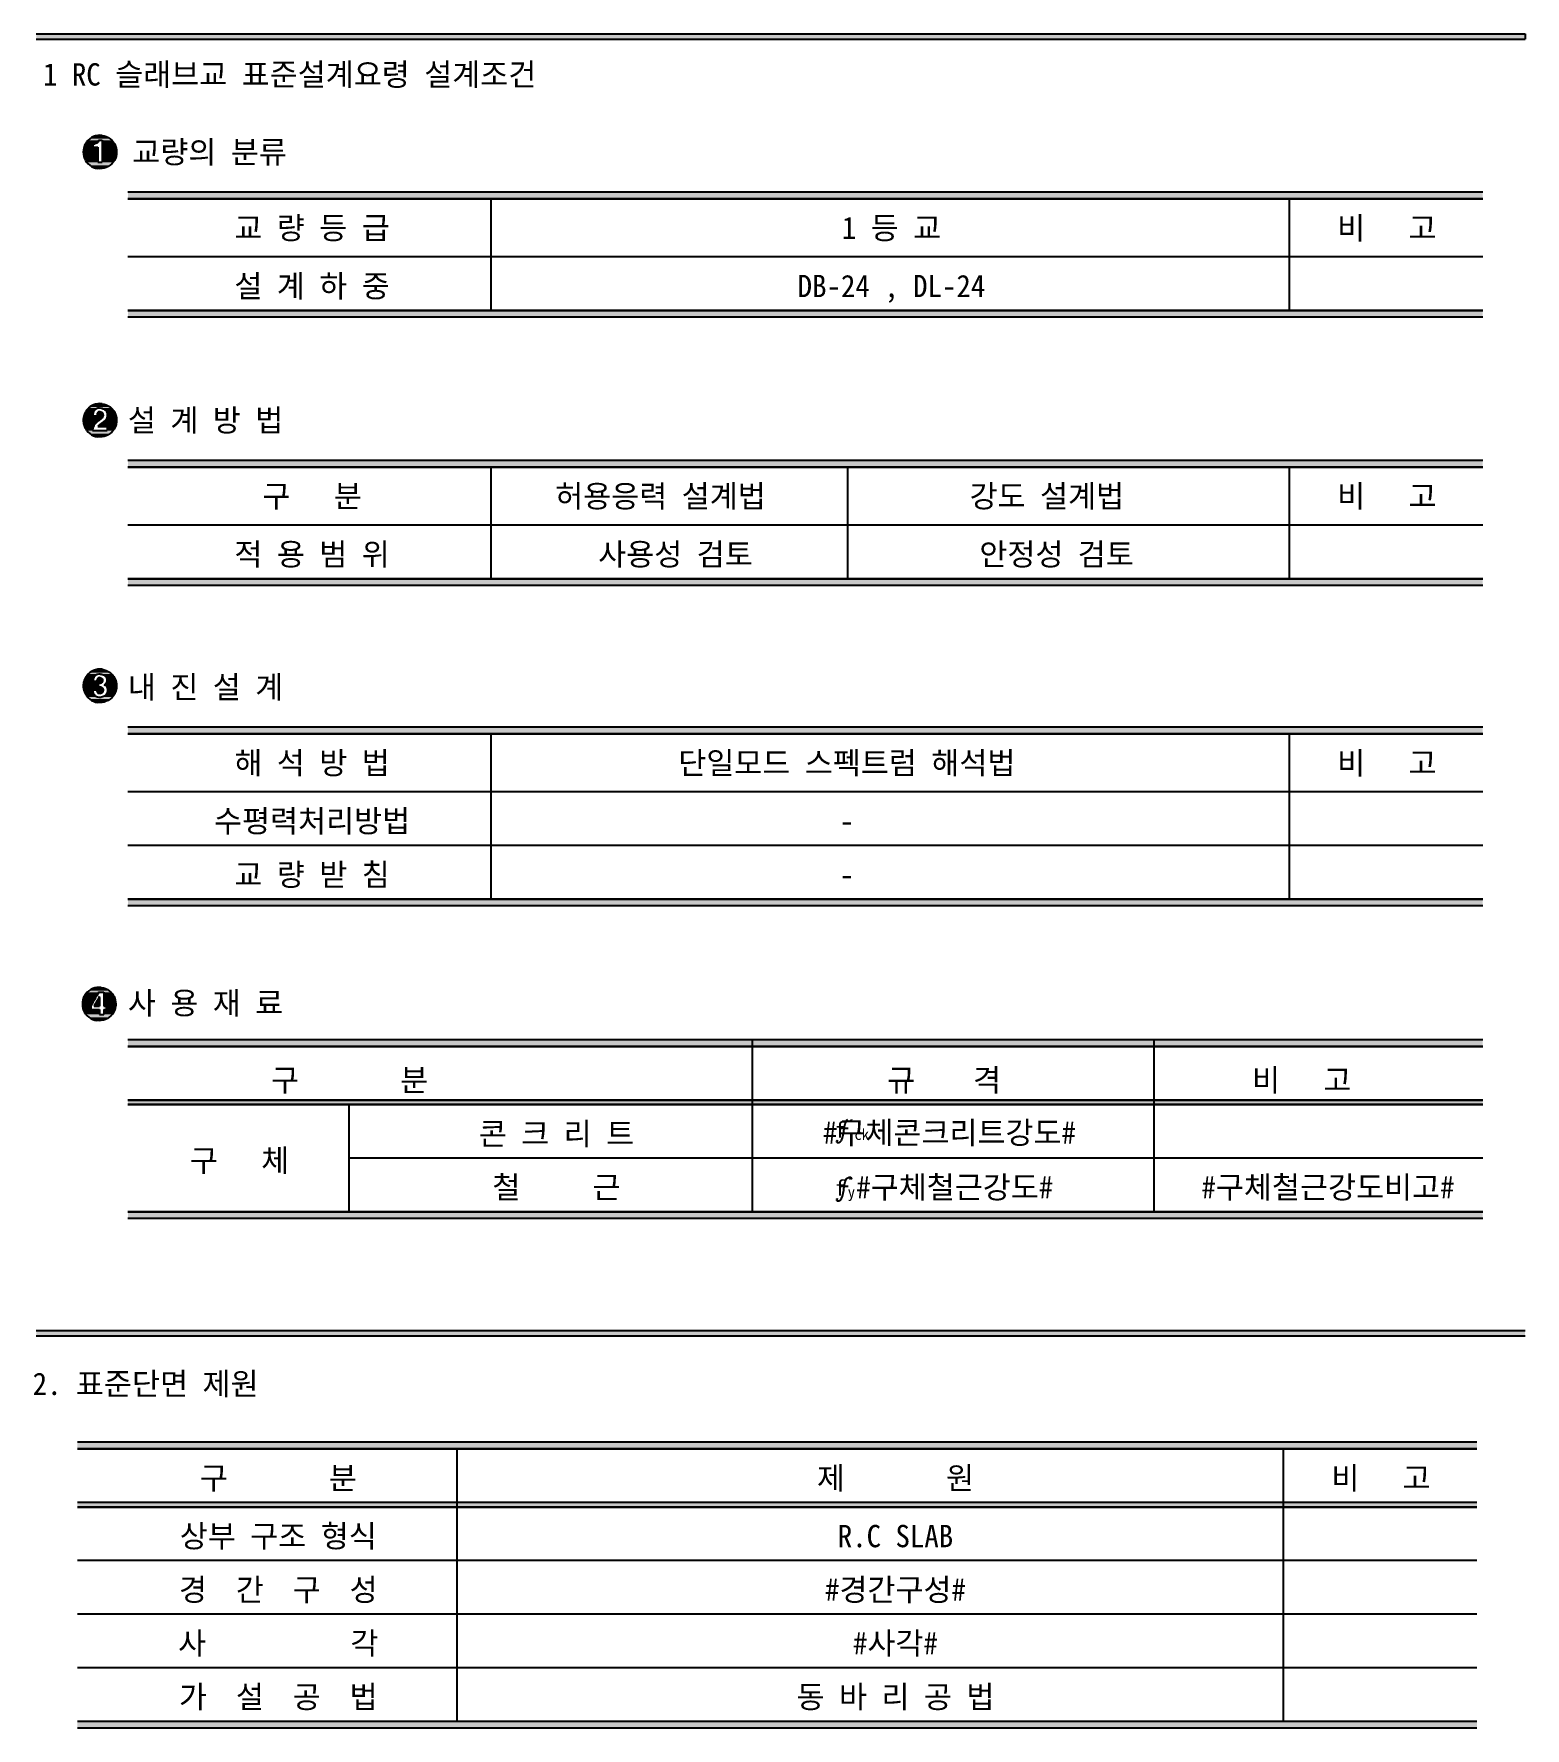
# Model space of a CAD drawing. Extents: x 2842 to 21088, y 6350 to 27079.
import ezdxf
from ezdxf.enums import TextEntityAlignment as Align

# ---------------------------------------------------------------- set-up
doc = ezdxf.new("R2010")
doc.units = 0
doc.header["$MEASUREMENT"] = 0
doc.layers.get('0').update_dxf_attribs({"linetype": 'CONTINUOUS'})
doc.layers.get('DEFPOINTS').update_dxf_attribs({"linetype": 'CONTINUOUS'})
doc.layers.add('DLINE', color=1, linetype='CONTINUOUS')
doc.layers.add('TEXT', color=7, linetype='CONTINUOUS')
doc.styles.add('TEXT', font='DotumChe.ttf')
doc.styles.add('TOP', font='txt')

msp = doc.modelspace()

# ---------------------------------------------------------------- texts
at = {"layer": 'DLINE', "color": 7, "linetype": 'CONTINUOUS', "style": 'TEXT'}
msp.add_text('설 계 방 법', height=273.225806, dxfattribs=at).set_placement((3992.219819, 22215.498794))
at = {"layer": 'TEXT'}
for s, height, style, p in [('1 RC 슬래브교 표준설계요령 설계조건', 273.225806, 'TEXT', (2953.556265, 26447.311058)), ('교량의 분류', 273.225806, 'TEXT', (4046.459491, 25497.395903)), ('허용응력 설계법', 273.225806, 'TEXT', (9220.548527, 21286.531052)), ('강도 설계법', 273.225806, 'TEXT', (14290.744285, 21286.531052)), ('내 진 설 계', 273.225806, 'TEXT', (3992.219819, 18951.265671)), ('사 용 재 료', 273.225806, 'TEXT', (3992.219819, 15085.120509)), ('비   고', 273.225806, 'TEXT', (17747.499461, 14142.491477)), ('f', 191.258065, 'TOP', (12643.511547, 13575.664018)), ('ck', 136.612903, 'TEXT', (12883.347605, 13546.572665)), ('f', 191.258065, 'TOP', (12643.511547, 12863.298772)), ('y', 136.612903, 'TEXT', (12800.379046, 12839.071338)), ('2. 표준단면 제원', 273.225806, 'TEXT', (2827.3988, 10425.969128))]:
    msp.add_text(s, height=height, dxfattribs=dict(at, style=style)).set_placement(p)
at = {"layer": 'TEXT', "style": 'TEXT'}
for s, p in [('교 량 등 급', (6245.911535, 24568.428161)), ('비   고', (19396.38772, 24568.428161)), ('1 등 교', (13335.132564, 24568.428161)), ('설 계 하 중', (6245.911535, 23858.041064)), ('DB-24 , DL-24', (13335.132564, 23858.041064)), ('구   분', (6245.911535, 21286.531052)), ('비   고', (19396.38772, 21286.531052)), ('적 용 범 위', (6245.911535, 20576.143956)), ('사용성 검토', (10691.774567, 20576.143956)), ('안정성 검토', (15355.347448, 20576.143956)), ('해 석 방 법', (6245.911535, 18022.297929)), ('단일모드 스펙트럼 해석법', (12788.680951, 18022.297929)), ('비   고', (19396.38772, 18022.297929)), ('수평력처리방법', (6245.911535, 17311.910832)), ('-', (12788.680951, 17311.910832)), ('교 량 받 침', (6245.911535, 16656.168897)), ('-', (12788.680951, 16656.168897)), ('구       분', (6704.31904, 14142.491477)), ('규    격', (13980.070853, 14142.491477)), ('콘 크 리 트', (9236.710974, 13486.749542)), ('#구체콘크리트강도#', (14044.819345, 13499.302159)), ('구   체', (5358.348852, 13158.878574)), ('철     근', (9236.710974, 12831.007606)), ('#구체철근강도#', (14109.567837, 12831.41216)), ('#구체철근강도비고#', (18676.458135, 12831.007606)), ('구       분', (5832.882671, 9273.205377)), ('제       원', (13384.15738, 9273.205377)), ('비   고', (19324.469926, 9273.205377)), ('상부 구조 형식', (5832.882671, 8562.81828)), ('R.C SLAB', (13384.15738, 8562.81828)), ('경  간  구  성', (5832.882671, 7907.076345)), ('#경간구성#', (13384.15738, 7907.076345)), ('사          각', (5832.882671, 7251.334409)), ('#사각#', (13384.15738, 7251.334409)), ('가  설  공  법', (5832.882671, 6595.592474)), ('동 바 리 공 법', (13384.15738, 6595.592474))]:
    msp.add_text(s, height=273.225806, dxfattribs=at).set_placement(p, align=Align.CENTER)

# ---------------------------------------------------------------- linework, layer by layer
for p, q in [((2870.673095, 27079.409097), (21088.094219, 27079.409097)), ((2870.673095, 27013.834903), (21088.094219, 27013.834903)), ((21088.094219, 27079.409097), (21088.094219, 27013.834903)), ((20570.286105, 25142.202354), (3992.219819, 25142.202354)), ((20570.286105, 25060.234613), (3992.219819, 25060.234613)), ((8431.717986, 25060.234613), (8431.717986, 23694.10558)), ((18200.271299, 25060.234613), (18200.271299, 23694.10558)), ((20570.286105, 24349.847516), (3992.219819, 24349.847516)), ((20570.286105, 23694.10558), (3992.219819, 23694.10558)), ((20570.286105, 23612.137838), (3992.219819, 23612.137838)), ((8431.717986, 21778.337504), (8431.717986, 20412.208472)), ((12796.817637, 21778.337504), (12796.817637, 20412.208472)), ((18200.271299, 21778.337504), (18200.271299, 20412.208472)), ((8431.717986, 18514.10438), (8431.717986, 16492.233413)), ((18200.271299, 18514.10438), (18200.271299, 16492.233413)), ((20570.286105, 14770.910832), (3992.219819, 14770.910832)), ((11629.206352, 14770.910832), (11629.206352, 12667.072122)), ((16547.270868, 14770.910832), (16547.270868, 12667.072122)), ((20570.286105, 14688.94309), (3992.219819, 14688.94309)), ((20570.286105, 14688.94309), (3992.219819, 14688.94309)), ((20570.286105, 13978.555993), (3992.219819, 13978.555993)), ((6697.496244, 13978.555993), (6697.496244, 12667.072122)), ((20570.286105, 13322.814058), (6697.496244, 13322.814058)), ((20570.286105, 12667.072122), (3992.219819, 12667.072122)), ((20570.286105, 12585.10438), (3992.219819, 12585.10438)), ((2870.673095, 11213.548182), (21088.094219, 11213.548182)), ((2870.673095, 11147.973988), (21088.094219, 11147.973988)), ((20498.368311, 9846.979571), (3373.850413, 9846.979571)), ((20498.368311, 9765.011829), (3373.850413, 9765.011829)), ((20498.368311, 9765.011829), (3373.850413, 9765.011829)), ((8018.689123, 9765.011829), (8018.689123, 6431.65699)), ((18128.353505, 9765.011829), (18128.353505, 6431.65699)), ((20498.368311, 9054.624732), (3373.850413, 9054.624732)), ((20498.368311, 8398.882796), (3373.850413, 8398.882796)), ((20498.368311, 7743.140861), (3373.850413, 7743.140861)), ((20498.368311, 7087.398925), (3373.850413, 7087.398925)), ((20498.368311, 6431.65699), (3373.850413, 6431.65699)), ((20498.368311, 6431.65699), (3373.850413, 6431.65699)), ((20498.368311, 6349.689248), (3373.850413, 6349.689248))]:
    msp.add_line(p, q)
at = {"color": 1}
for points in [[(2870.673095, 27079.409097), (2870.673095, 27013.834903), (21088.094219, 27079.409097), (21088.094219, 27013.834903)], [(3992.219819, 25142.202354), (3992.219819, 25060.234613), (20570.286105, 25142.202354), (20570.286105, 25060.234613)], [(3992.219819, 23694.10558), (3992.219819, 23612.137838), (20570.286105, 23694.10558), (20570.286105, 23612.137838)], [(3992.219819, 21860.305246), (3992.219819, 21778.337504), (20570.286105, 21860.305246), (20570.286105, 21778.337504)], [(3992.219819, 20412.208472), (3992.219819, 20330.24073), (20570.286105, 20412.208472), (20570.286105, 20330.24073)], [(3992.219819, 18596.072122), (3992.219819, 18514.10438), (20570.286105, 18596.072122), (20570.286105, 18514.10438)], [(3992.219819, 16492.233413), (3992.219819, 16410.265671), (20570.286105, 16492.233413), (20570.286105, 16410.265671)], [(3992.219819, 14770.910832), (3992.219819, 14688.94309), (20570.286105, 14770.910832), (20570.286105, 14688.94309)], [(3992.219819, 14033.201155), (3992.219819, 13978.555993), (20570.286105, 14033.201155), (20570.286105, 13978.555993)], [(3992.219819, 12667.072122), (3992.219819, 12585.10438), (20570.286105, 12667.072122), (20570.286105, 12585.10438)], [(2870.673095, 11213.548182), (2870.673095, 11147.973988), (21088.094219, 11213.548182), (21088.094219, 11147.973988)], [(3373.850413, 9846.979571), (3373.850413, 9765.011829), (20498.368311, 9846.979571), (20498.368311, 9765.011829)], [(3373.850413, 9109.269893), (3373.850413, 9054.624732), (20498.368311, 9109.269893), (20498.368311, 9054.624732)], [(3373.850413, 6431.65699), (3373.850413, 6349.689248), (20498.368311, 6431.65699), (20498.368311, 6349.689248)]]:
    msp.add_solid(points, dxfattribs=at)
at = {"layer": 'DEFPOINTS'}
for p, q in [((20570.286105, 25142.202354), (3992.219819, 25142.202354)), ((3992.219819, 25060.234613), (20570.286105, 25060.234613)), ((3992.219819, 23694.10558), (20570.286105, 23694.10558)), ((20570.286105, 23612.137838), (3992.219819, 23612.137838)), ((20570.286105, 14770.910832), (3992.219819, 14770.910832)), ((20570.286105, 14688.94309), (3992.219819, 14688.94309)), ((3992.219819, 14688.94309), (20570.286105, 14688.94309)), ((3992.219819, 14033.201155), (20570.286105, 14033.201155)), ((20570.286105, 14033.201155), (3992.219819, 14033.201155)), ((3992.219819, 13978.555993), (20570.286105, 13978.555993)), ((3992.219819, 12667.072122), (20570.286105, 12667.072122)), ((20570.286105, 12585.10438), (3992.219819, 12585.10438)), ((20498.368311, 9846.979571), (3373.850413, 9846.979571)), ((3373.850413, 9765.011829), (20498.368311, 9765.011829)), ((20498.368311, 9109.269893), (3373.850413, 9109.269893)), ((3373.850413, 9054.624732), (20498.368311, 9054.624732))]:
    msp.add_line(p, q, dxfattribs=at)
at = {"layer": 'DLINE', "color": 1, "linetype": 'CONTINUOUS'}
for p, q in [((3461.335897, 25712.272874), (3455.514156, 25695.122577)), ((3471.195753, 25732.266683), (3461.335897, 25712.272874)), ((3473.167869, 25736.265739), (3471.195753, 25732.266683)), ((3473.474053, 25736.723976), (3473.167869, 25736.265739)), ((3477.445077, 25742.667033), (3473.474053, 25736.723976)), ((3480.423345, 25747.124326), (3477.445077, 25742.667033)), ((3488.030313, 25758.508959), (3480.423345, 25747.124326)), ((3488.470101, 25759.01044), (3488.030313, 25758.508959)), ((3500.196923, 25772.382319), (3488.470101, 25759.01044)), ((3505.408844, 25778.325376), (3500.196923, 25772.382319)), ((3505.66893, 25778.621947), (3505.408844, 25778.325376)), ((3525.781919, 25796.260564), (3505.66893, 25778.621947)), ((3548.025139, 25811.123009), (3525.781919, 25796.260564)), ((3572.018004, 25822.95498), (3548.025139, 25811.123009)), ((3561.724148, 25732.266683), (3561.724148, 25712.272874)), ((3561.724148, 25732.266683), (3569.152969, 25732.266683)), ((3561.724148, 25712.272874), (3561.724148, 25695.122577)), ((3569.152969, 25732.266683), (3586.982141, 25732.266683)), ((3597.349988, 25831.55403), (3572.018004, 25822.95498)), ((3600.312325, 25736.265739), (3586.982141, 25732.266683)), ((3623.587655, 25836.773027), (3597.349988, 25831.55403)), ((3601.839784, 25736.723976), (3600.312325, 25736.265739)), ((3613.725898, 25742.667033), (3601.839784, 25736.723976)), ((3619.668955, 25747.124326), (3613.725898, 25742.667033)), ((3629.630509, 25758.508959), (3619.668955, 25747.124326)), ((3650.282071, 25838.522671), (3623.587655, 25836.773027)), ((3630.069305, 25759.01044), (3629.630509, 25758.508959)), ((3633.040833, 25772.382319), (3630.069305, 25759.01044)), ((3634.526598, 25778.325376), (3633.040833, 25772.382319)), ((3634.526598, 25778.325376), (3677.613762, 25778.325376)), ((3676.976488, 25836.773027), (3650.282071, 25838.522671)), ((3676.976488, 25836.773027), (3703.214155, 25831.55403)), ((3677.613762, 25778.325376), (3677.613762, 25772.382319)), ((3677.613762, 25772.382319), (3677.613762, 25759.01044)), ((3677.613762, 25759.01044), (3677.613762, 25758.508959)), ((3677.613762, 25758.508959), (3677.613762, 25747.124326)), ((3677.613762, 25747.124326), (3677.613762, 25742.667033)), ((3677.613762, 25742.667033), (3677.613762, 25736.723976)), ((3677.613762, 25736.723976), (3677.613762, 25736.265739)), ((3677.613762, 25736.265739), (3677.613762, 25732.266683)), ((3677.613762, 25732.266683), (3677.613762, 25712.272874)), ((3677.613762, 25712.272874), (3677.613762, 25695.122577)), ((3703.214155, 25831.55403), (3728.546139, 25822.95498)), ((3728.546139, 25822.95498), (3752.539004, 25811.123009)), ((3752.539004, 25811.123009), (3774.782224, 25796.260564)), ((3774.782224, 25796.260564), (3794.895212, 25778.621947)), ((3794.895212, 25778.621947), (3795.155298, 25778.325376)), ((3795.155298, 25778.325376), (3800.36722, 25772.382319)), ((3800.36722, 25772.382319), (3812.094042, 25759.01044)), ((3812.094042, 25759.01044), (3812.53383, 25758.508959)), ((3812.53383, 25758.508959), (3820.140798, 25747.124326)), ((3820.140798, 25747.124326), (3823.119066, 25742.667033)), ((3823.119066, 25742.667033), (3827.09009, 25736.723976)), ((3827.09009, 25736.723976), (3827.396274, 25736.265739)), ((3827.396274, 25736.265739), (3829.36839, 25732.266683)), ((3829.36839, 25732.266683), (3839.228246, 25712.272874)), ((3839.228246, 25712.272874), (3845.049987, 25695.122577)), ((3447.517851, 25660.703222), (3445.768206, 25634.008806)), ((3445.768206, 25634.008806), (3447.517851, 25607.31439)), ((3452.736847, 25686.940889), (3447.517851, 25660.703222)), ((3447.517851, 25607.31439), (3452.736847, 25581.076723)), ((3455.514156, 25695.122577), (3452.736847, 25686.940889)), ((3452.736847, 25581.076723), (3461.335897, 25555.744738)), ((3461.335897, 25555.744738), (3473.167869, 25531.751874)), ((3473.167869, 25531.751874), (3488.030313, 25509.508653)), ((3488.030313, 25509.508653), (3489.426789, 25507.916278)), ((3489.426789, 25507.916278), (3505.66893, 25489.395665)), ((3561.724148, 25695.122577), (3624.126248, 25695.122577)), ((3624.126248, 25695.122577), (3624.126248, 25686.940889)), ((3624.126248, 25686.940889), (3624.126248, 25660.703222)), ((3624.126248, 25660.703222), (3624.126248, 25634.008806)), ((3624.126248, 25634.008806), (3624.126248, 25607.31439)), ((3624.126248, 25607.31439), (3624.126248, 25581.076723)), ((3624.126248, 25581.076723), (3624.126248, 25555.744738)), ((3624.126248, 25555.744738), (3624.126248, 25531.751874)), ((3624.126248, 25531.751874), (3624.126248, 25509.508653)), ((3624.126248, 25509.508653), (3624.126248, 25507.916278)), ((3624.126248, 25507.916278), (3677.613762, 25507.916278)), ((3677.613762, 25695.122577), (3677.613762, 25686.940889)), ((3677.613762, 25686.940889), (3677.613762, 25660.703222)), ((3677.613762, 25660.703222), (3677.613762, 25634.008806)), ((3677.613762, 25634.008806), (3677.613762, 25607.31439)), ((3677.613762, 25607.31439), (3677.613762, 25581.076723)), ((3677.613762, 25581.076723), (3677.613762, 25555.744738)), ((3677.613762, 25555.744738), (3677.613762, 25531.751874)), ((3677.613762, 25531.751874), (3677.613762, 25509.508653)), ((3677.613762, 25509.508653), (3677.613762, 25507.916278)), ((3811.137354, 25507.916278), (3794.895212, 25489.395665)), ((3812.53383, 25509.508653), (3811.137354, 25507.916278)), ((3827.396274, 25531.751874), (3812.53383, 25509.508653)), ((3839.228246, 25555.744738), (3827.396274, 25531.751874)), ((3847.827296, 25581.076723), (3839.228246, 25555.744738)), ((3845.049987, 25695.122577), (3847.827296, 25686.940889)), ((3847.827296, 25686.940889), (3853.046292, 25660.703222)), ((3853.046292, 25607.31439), (3847.827296, 25581.076723)), ((3853.046292, 25660.703222), (3854.795937, 25634.008806)), ((3854.795937, 25634.008806), (3853.046292, 25607.31439)), ((3505.66893, 25489.395665), (3525.781919, 25471.757048)), ((3525.781919, 25471.757048), (3548.025139, 25456.894603)), ((3548.025139, 25456.894603), (3572.018004, 25445.062632)), ((3572.018004, 25445.062632), (3597.349988, 25436.463582)), ((3597.349988, 25436.463582), (3623.587655, 25431.244585)), ((3650.282071, 25429.494941), (3623.587655, 25431.244585)), ((3676.976488, 25431.244585), (3650.282071, 25429.494941)), ((3703.214155, 25436.463582), (3676.976488, 25431.244585)), ((3728.546139, 25445.062632), (3703.214155, 25436.463582)), ((3752.539004, 25456.894603), (3728.546139, 25445.062632)), ((3774.782224, 25471.757048), (3752.539004, 25456.894603)), ((3794.895212, 25489.395665), (3774.782224, 25471.757048)), ((3450.226769, 22392.424768), (3448.453548, 22383.510183)), ((3451.408917, 22398.367825), (3450.226769, 22392.424768)), ((3452.591065, 22404.310882), (3451.408917, 22398.367825)), ((3452.736847, 22405.043781), (3452.591065, 22404.310882)), ((3452.992411, 22405.796647), (3452.736847, 22405.043781)), ((3454.001109, 22408.768175), (3452.992411, 22405.796647)), ((3456.018505, 22414.711232), (3454.001109, 22408.768175)), ((3456.522854, 22416.196997), (3456.018505, 22414.711232)), ((3458.54025, 22422.140054), (3456.522854, 22416.196997)), ((3459.548948, 22425.111582), (3458.54025, 22422.140054)), ((3460.557646, 22428.083111), (3459.548948, 22425.111582)), ((3461.335897, 22430.375766), (3460.557646, 22428.083111)), ((3462.403379, 22432.540404), (3461.335897, 22430.375766)), ((3465.33417, 22438.483461), (3462.403379, 22432.540404)), ((3467.532264, 22442.940754), (3465.33417, 22438.483461)), ((3468.264961, 22444.426518), (3467.532264, 22442.940754)), ((3469.730357, 22447.398046), (3468.264961, 22444.426518)), ((3472.661149, 22453.341103), (3469.730357, 22447.398046)), ((3473.167869, 22454.36863), (3472.661149, 22453.341103)), ((3473.474053, 22454.826868), (3473.167869, 22454.36863)), ((3474.466809, 22456.312632), (3473.474053, 22454.826868)), ((3475.459565, 22457.798396), (3474.466809, 22456.312632)), ((3480.423345, 22465.227218), (3475.459565, 22457.798396)), ((3483.401613, 22469.68451), (3480.423345, 22465.227218)), ((3487.372636, 22475.627568), (3483.401613, 22469.68451)), ((3488.030313, 22476.611851), (3487.372636, 22475.627568)), ((3491.076061, 22480.08486), (3488.030313, 22476.611851)), ((3494.985002, 22484.542153), (3491.076061, 22480.08486)), ((3496.287982, 22486.027918), (3494.985002, 22484.542153)), ((3501.499904, 22491.970975), (3496.287982, 22486.027918)), ((3502.802884, 22493.456739), (3501.499904, 22491.970975)), ((3505.66893, 22496.724839), (3502.802884, 22493.456739)), ((3507.024945, 22497.914032), (3505.66893, 22496.724839)), ((3508.719135, 22499.399796), (3507.024945, 22497.914032)), ((3510.413324, 22500.88556), (3508.719135, 22499.399796)), ((3512.107514, 22502.371325), (3510.413324, 22500.88556)), ((3525.781919, 22514.363456), (3512.107514, 22502.371325)), ((3548.025139, 22529.2259), (3525.781919, 22514.363456)), ((3572.018004, 22541.057872), (3548.025139, 22529.2259)), ((3563.905139, 22425.111582), (3563.364861, 22422.140054)), ((3563.364861, 22422.140054), (3563.364861, 22416.196997)), ((3563.364861, 22416.196997), (3563.364861, 22414.711232)), ((3563.364861, 22414.711232), (3563.364861, 22408.768175)), ((3563.364861, 22408.768175), (3563.364861, 22405.796647)), ((3563.364861, 22405.796647), (3563.364861, 22405.043781)), ((3563.364861, 22405.043781), (3563.364861, 22404.310882)), ((3563.364861, 22404.310882), (3613.880847, 22404.310882)), ((3564.445417, 22428.083111), (3563.905139, 22425.111582)), ((3564.862264, 22430.375766), (3564.445417, 22428.083111)), ((3565.255834, 22432.540404), (3564.862264, 22430.375766)), ((3566.33639, 22438.483461), (3565.255834, 22432.540404)), ((3567.673578, 22442.940754), (3566.33639, 22438.483461)), ((3568.119307, 22444.426518), (3567.673578, 22442.940754)), ((3569.010766, 22447.398046), (3568.119307, 22444.426518)), ((3570.793683, 22453.341103), (3569.010766, 22447.398046)), ((3571.307446, 22454.36863), (3570.793683, 22453.341103)), ((3571.536565, 22454.826868), (3571.307446, 22454.36863)), ((3572.279447, 22456.312632), (3571.536565, 22454.826868)), ((3597.349988, 22549.656922), (3572.018004, 22541.057872)), ((3573.022329, 22457.798396), (3572.279447, 22456.312632)), ((3576.73674, 22465.227218), (3573.022329, 22457.798396)), ((3580.557277, 22469.68451), (3576.73674, 22465.227218)), ((3585.651325, 22475.627568), (3580.557277, 22469.68451)), ((3586.799656, 22476.611851), (3585.651325, 22475.627568)), ((3590.8515, 22480.08486), (3586.799656, 22476.611851)), ((3596.051675, 22484.542153), (3590.8515, 22480.08486)), ((3597.53744, 22486.027918), (3596.051675, 22484.542153)), ((3623.587655, 22554.875918), (3597.349988, 22549.656922)), ((3607.046331, 22491.970975), (3597.53744, 22486.027918)), ((3609.423554, 22493.456739), (3607.046331, 22491.970975)), ((3617.593803, 22496.724839), (3609.423554, 22493.456739)), ((3614.421125, 22414.711232), (3613.880847, 22408.768175)), ((3613.880847, 22408.768175), (3613.880847, 22405.796647)), ((3613.880847, 22405.796647), (3613.880847, 22405.043781)), ((3613.880847, 22405.043781), (3613.880847, 22404.310882)), ((3614.556194, 22416.196997), (3614.421125, 22414.711232)), ((3615.096472, 22422.140054), (3614.556194, 22416.196997)), ((3615.366611, 22425.111582), (3615.096472, 22422.140054)), ((3616.026951, 22428.083111), (3615.366611, 22425.111582)), ((3616.536429, 22430.375766), (3616.026951, 22428.083111)), ((3617.01746, 22432.540404), (3616.536429, 22430.375766)), ((3618.33814, 22438.483461), (3617.01746, 22432.540404)), ((3620.566786, 22497.914032), (3617.593803, 22496.724839)), ((3621.309668, 22442.940754), (3618.33814, 22438.483461)), ((3624.281197, 22499.399796), (3620.566786, 22497.914032)), ((3622.300178, 22444.426518), (3621.309668, 22442.940754)), ((3624.281197, 22447.398046), (3622.300178, 22444.426518)), ((3650.282071, 22556.625563), (3623.587655, 22554.875918)), ((3639.138839, 22500.88556), (3624.281197, 22499.399796)), ((3633.790088, 22453.341103), (3624.281197, 22447.398046)), ((3635.434131, 22454.36863), (3633.790088, 22453.341103)), ((3636.167311, 22454.826868), (3635.434131, 22454.36863)), ((3643.596132, 22456.312632), (3636.167311, 22454.826868)), ((3649.539189, 22502.371325), (3639.138839, 22500.88556)), ((3651.024954, 22457.798396), (3643.596132, 22456.312632)), ((3649.539189, 22502.371325), (3665.882596, 22500.88556)), ((3676.976488, 22554.875918), (3650.282071, 22556.625563)), ((3651.024954, 22457.798396), (3653.996482, 22457.798396)), ((3653.996482, 22457.798396), (3658.94903, 22456.312632)), ((3658.94903, 22456.312632), (3663.901577, 22454.826868)), ((3663.901577, 22454.826868), (3665.429035, 22454.36863)), ((3665.429035, 22454.36863), (3668.854125, 22453.341103)), ((3665.882596, 22500.88556), (3673.311418, 22499.399796)), ((3668.854125, 22453.341103), (3675.787691, 22447.398046)), ((3673.311418, 22499.399796), (3680.740239, 22497.914032)), ((3675.787691, 22447.398046), (3679.254475, 22444.426518)), ((3676.976488, 22554.875918), (3703.214155, 22549.656922)), ((3683.711768, 22392.424768), (3677.025828, 22383.510183)), ((3679.254475, 22444.426518), (3680.183077, 22442.940754)), ((3680.183077, 22442.940754), (3682.968885, 22438.483461)), ((3680.740239, 22497.914032), (3683.713222, 22496.724839)), ((3682.968885, 22438.483461), (3686.683296, 22432.540404)), ((3685.692787, 22398.367825), (3683.711768, 22392.424768)), ((3683.713222, 22496.724839), (3691.883471, 22493.456739)), ((3687.673806, 22404.310882), (3685.692787, 22398.367825)), ((3686.683296, 22432.540404), (3686.880081, 22430.375766)), ((3686.880081, 22430.375766), (3687.088505, 22428.083111)), ((3687.088505, 22428.083111), (3687.358644, 22425.111582)), ((3687.358644, 22425.111582), (3687.628783, 22422.140054)), ((3687.628783, 22422.140054), (3688.16906, 22416.196997)), ((3687.918105, 22405.043781), (3687.673806, 22404.310882)), ((3688.16906, 22405.796647), (3687.918105, 22405.043781)), ((3688.16906, 22416.196997), (3688.16906, 22414.711232)), ((3688.16906, 22414.711232), (3688.16906, 22408.768175)), ((3688.16906, 22408.768175), (3688.16906, 22405.796647)), ((3691.883471, 22493.456739), (3695.597882, 22491.970975)), ((3695.597882, 22491.970975), (3705.106773, 22486.027918)), ((3703.214155, 22549.656922), (3728.546139, 22541.057872)), ((3705.106773, 22486.027918), (3707.483996, 22484.542153)), ((3707.483996, 22484.542153), (3714.912817, 22480.08486)), ((3714.912817, 22480.08486), (3717.889683, 22476.611851)), ((3717.889683, 22476.611851), (3718.733354, 22475.627568)), ((3718.733354, 22475.627568), (3723.827403, 22469.68451)), ((3723.827403, 22469.68451), (3726.303677, 22465.227218)), ((3726.303677, 22465.227218), (3730.4308, 22457.798396)), ((3728.546139, 22541.057872), (3752.539004, 22529.2259)), ((3730.4308, 22457.798396), (3731.256224, 22456.312632)), ((3731.256224, 22456.312632), (3731.916564, 22454.826868)), ((3731.916564, 22454.826868), (3732.120225, 22454.36863)), ((3732.120225, 22454.36863), (3732.576904, 22453.341103)), ((3732.576904, 22453.341103), (3735.218262, 22447.398046)), ((3735.218262, 22447.398046), (3736.538942, 22444.426518)), ((3738.387893, 22392.424768), (3735.713517, 22383.510183)), ((3736.538942, 22444.426518), (3737.199281, 22442.940754)), ((3737.199281, 22442.940754), (3738.09074, 22438.483461)), ((3738.09074, 22438.483461), (3739.279351, 22432.540404)), ((3740.17081, 22398.367825), (3738.387893, 22392.424768)), ((3739.279351, 22432.540404), (3739.712279, 22430.375766)), ((3739.712279, 22430.375766), (3740.17081, 22428.083111)), ((3740.17081, 22428.083111), (3740.17081, 22425.111582)), ((3740.17081, 22425.111582), (3740.17081, 22422.140054)), ((3740.17081, 22422.140054), (3740.17081, 22416.196997)), ((3740.17081, 22416.196997), (3740.17081, 22414.711232)), ((3740.17081, 22414.711232), (3740.17081, 22408.768175)), ((3740.17081, 22408.768175), (3740.17081, 22405.796647)), ((3740.17081, 22405.796647), (3740.17081, 22405.043781)), ((3740.17081, 22405.043781), (3740.17081, 22404.310882)), ((3740.17081, 22404.310882), (3740.17081, 22398.367825)), ((3752.539004, 22529.2259), (3774.782224, 22514.363456)), ((3774.782224, 22514.363456), (3788.456629, 22502.371325)), ((3788.456629, 22502.371325), (3790.150819, 22500.88556)), ((3790.150819, 22500.88556), (3791.845008, 22499.399796)), ((3791.845008, 22499.399796), (3793.539198, 22497.914032)), ((3793.539198, 22497.914032), (3794.895212, 22496.724839)), ((3794.895212, 22496.724839), (3797.761259, 22493.456739)), ((3797.761259, 22493.456739), (3799.064239, 22491.970975)), ((3799.064239, 22491.970975), (3804.27616, 22486.027918)), ((3804.27616, 22486.027918), (3805.579141, 22484.542153)), ((3805.579141, 22484.542153), (3809.488082, 22480.08486)), ((3809.488082, 22480.08486), (3812.53383, 22476.611851)), ((3812.53383, 22476.611851), (3813.191506, 22475.627568)), ((3813.191506, 22475.627568), (3817.16253, 22469.68451)), ((3817.16253, 22469.68451), (3820.140798, 22465.227218)), ((3820.140798, 22465.227218), (3825.104578, 22457.798396)), ((3825.104578, 22457.798396), (3826.097334, 22456.312632)), ((3826.097334, 22456.312632), (3827.09009, 22454.826868)), ((3827.09009, 22454.826868), (3827.396274, 22454.36863)), ((3827.396274, 22454.36863), (3827.902994, 22453.341103)), ((3827.902994, 22453.341103), (3830.833786, 22447.398046)), ((3830.833786, 22447.398046), (3832.299181, 22444.426518)), ((3832.299181, 22444.426518), (3833.031879, 22442.940754)), ((3833.031879, 22442.940754), (3835.229973, 22438.483461)), ((3835.229973, 22438.483461), (3838.160764, 22432.540404)), ((3838.160764, 22432.540404), (3839.228246, 22430.375766)), ((3839.228246, 22430.375766), (3840.006497, 22428.083111)), ((3840.006497, 22428.083111), (3841.015195, 22425.111582)), ((3841.015195, 22425.111582), (3842.023893, 22422.140054)), ((3842.023893, 22422.140054), (3844.041289, 22416.196997)), ((3844.041289, 22416.196997), (3844.545638, 22414.711232)), ((3844.545638, 22414.711232), (3846.563034, 22408.768175)), ((3846.563034, 22408.768175), (3847.571732, 22405.796647)), ((3847.571732, 22405.796647), (3847.827296, 22405.043781)), ((3847.827296, 22405.043781), (3847.973078, 22404.310882)), ((3847.973078, 22404.310882), (3849.155226, 22398.367825)), ((3849.155226, 22398.367825), (3850.337373, 22392.424768)), ((3850.337373, 22392.424768), (3852.110595, 22383.510183)), ((3446.170675, 22358.25219), (3445.768206, 22352.111698)), ((3445.768206, 22352.111698), (3445.95003, 22349.337604)), ((3445.95003, 22349.337604), (3446.631705, 22338.937254)), ((3446.268057, 22359.737954), (3446.170675, 22358.25219)), ((3446.657586, 22365.681011), (3446.268057, 22359.737954)), ((3446.631705, 22338.937254), (3446.826469, 22335.965726)), ((3446.754968, 22367.166776), (3446.657586, 22365.681011)), ((3446.949732, 22370.138304), (3446.754968, 22367.166776)), ((3446.826469, 22335.965726), (3447.021233, 22332.994197)), ((3447.517851, 22378.806114), (3446.949732, 22370.138304)), ((3447.021233, 22332.994197), (3447.31338, 22328.536904)), ((3447.31338, 22328.536904), (3447.508144, 22325.565376)), ((3447.508144, 22325.565376), (3447.517851, 22325.417282)), ((3447.862474, 22380.538654), (3447.517851, 22378.806114)), ((3447.517851, 22325.417282), (3448.375004, 22321.108083)), ((3448.453548, 22383.510183), (3447.862474, 22380.538654)), ((3448.375004, 22321.108083), (3449.557151, 22315.165026)), ((3449.557151, 22315.165026), (3450.739299, 22309.221969)), ((3450.739299, 22309.221969), (3451.330372, 22306.25044)), ((3451.330372, 22306.25044), (3452.51252, 22300.307383)), ((3452.51252, 22300.307383), (3452.736847, 22299.179614)), ((3452.736847, 22299.179614), (3452.85837, 22298.821619)), ((3452.85837, 22298.821619), (3456.893162, 22286.935505)), ((3456.893162, 22286.935505), (3460.423605, 22276.535155)), ((3460.423605, 22276.535155), (3460.927954, 22275.049391)), ((3460.927954, 22275.049391), (3461.335897, 22273.84763)), ((3461.335897, 22273.84763), (3461.475952, 22273.563626)), ((3461.475952, 22273.563626), (3462.20865, 22272.077862)), ((3462.20865, 22272.077862), (3468.802931, 22258.705983)), ((3468.802931, 22258.705983), (3473.167869, 22249.854765)), ((3473.167869, 22249.854765), (3477.181233, 22243.848341)), ((3477.181233, 22243.848341), (3488.030313, 22227.611545)), ((3488.030313, 22227.611545), (3489.426789, 22226.019169)), ((3489.426789, 22226.019169), (3505.66893, 22207.498557)), ((3505.66893, 22207.498557), (3525.781919, 22189.85994)), ((3525.781919, 22189.85994), (3548.025139, 22174.997495)), ((3561.594618, 22249.854765), (3560.393333, 22243.848341)), ((3560.393333, 22243.848341), (3560.393333, 22227.611545)), ((3560.393333, 22227.611545), (3560.393333, 22226.019169)), ((3560.393333, 22226.019169), (3740.17081, 22226.019169)), ((3563.364861, 22258.705983), (3561.594618, 22249.854765)), ((3567.822154, 22272.077862), (3563.364861, 22258.705983)), ((3568.565036, 22273.563626), (3567.822154, 22272.077862)), ((3568.707038, 22273.84763), (3568.565036, 22273.563626)), ((3569.307918, 22275.049391), (3568.707038, 22273.84763)), ((3570.050801, 22276.535155), (3569.307918, 22275.049391)), ((3575.250976, 22286.935505), (3570.050801, 22276.535155)), ((3582.679797, 22298.821619), (3575.250976, 22286.935505)), ((3583.037792, 22299.179614), (3582.679797, 22298.821619)), ((3584.165561, 22300.307383), (3583.037792, 22299.179614)), ((3590.108618, 22306.25044), (3584.165561, 22300.307383)), ((3593.080147, 22309.221969), (3590.108618, 22306.25044)), ((3599.023204, 22315.165026), (3593.080147, 22309.221969)), ((3604.966261, 22321.108083), (3599.023204, 22315.165026)), ((3609.814109, 22325.417282), (3604.966261, 22321.108083)), ((3609.980715, 22325.565376), (3609.814109, 22325.417282)), ((3613.323685, 22328.536904), (3609.980715, 22325.565376)), ((3618.33814, 22332.994197), (3613.323685, 22328.536904)), ((3621.309668, 22335.965726), (3618.33814, 22332.994197)), ((3625.601876, 22338.937254), (3621.309668, 22335.965726)), ((3640.624604, 22349.337604), (3625.601876, 22338.937254)), ((3625.908963, 22273.84763), (3625.766961, 22273.563626)), ((3625.766961, 22273.563626), (3740.17081, 22273.563626)), ((3626.509843, 22275.049391), (3625.908963, 22273.84763)), ((3627.252725, 22276.535155), (3626.509843, 22275.049391)), ((3637.653075, 22286.935505), (3627.252725, 22276.535155)), ((3650.859869, 22298.821619), (3637.653075, 22286.935505)), ((3643.794996, 22352.111698), (3640.624604, 22349.337604)), ((3650.812702, 22358.25219), (3643.794996, 22352.111698)), ((3652.510718, 22359.737954), (3650.812702, 22358.25219)), ((3651.257641, 22299.179614), (3650.859869, 22298.821619)), ((3652.510718, 22300.307383), (3651.257641, 22299.179614)), ((3661.425303, 22365.681011), (3652.510718, 22359.737954)), ((3661.425303, 22306.25044), (3652.510718, 22300.307383)), ((3662.911068, 22367.166776), (3661.425303, 22365.681011)), ((3665.387342, 22309.221969), (3661.425303, 22306.25044)), ((3665.552426, 22370.138304), (3662.911068, 22367.166776)), ((3673.311418, 22315.165026), (3665.387342, 22309.221969)), ((3673.257146, 22378.806114), (3665.552426, 22370.138304)), ((3674.797182, 22380.538654), (3673.257146, 22378.806114)), ((3680.103483, 22321.108083), (3673.311418, 22315.165026)), ((3677.025828, 22383.510183), (3674.797182, 22380.538654)), ((3685.028281, 22325.417282), (3680.103483, 22321.108083)), ((3685.197532, 22325.565376), (3685.028281, 22325.417282)), ((3689.654825, 22328.536904), (3685.197532, 22325.565376)), ((3695.38563, 22332.994197), (3689.654825, 22328.536904)), ((3699.206166, 22335.965726), (3695.38563, 22332.994197)), ((3703.026703, 22338.937254), (3699.206166, 22335.965726)), ((3714.912817, 22349.337604), (3703.026703, 22338.937254)), ((3717.224562, 22352.111698), (3714.912817, 22349.337604)), ((3722.341639, 22358.25219), (3717.224562, 22352.111698)), ((3723.270241, 22359.737954), (3722.341639, 22358.25219)), ((3726.984652, 22365.681011), (3723.270241, 22359.737954)), ((3727.913255, 22367.166776), (3726.984652, 22365.681011)), ((3729.77046, 22370.138304), (3727.913255, 22367.166776)), ((3733.62282, 22378.806114), (3729.77046, 22370.138304)), ((3734.392838, 22380.538654), (3733.62282, 22378.806114)), ((3735.713517, 22383.510183), (3734.392838, 22380.538654)), ((3740.17081, 22273.563626), (3740.17081, 22272.077862)), ((3740.17081, 22272.077862), (3740.17081, 22258.705983)), ((3740.17081, 22258.705983), (3740.17081, 22249.854765)), ((3740.17081, 22249.854765), (3740.17081, 22243.848341)), ((3740.17081, 22243.848341), (3740.17081, 22227.611545)), ((3740.17081, 22227.611545), (3740.17081, 22226.019169)), ((3774.782224, 22189.85994), (3752.539004, 22174.997495)), ((3794.895212, 22207.498557), (3774.782224, 22189.85994)), ((3811.137354, 22226.019169), (3794.895212, 22207.498557)), ((3812.53383, 22227.611545), (3811.137354, 22226.019169)), ((3823.38291, 22243.848341), (3812.53383, 22227.611545)), ((3827.396274, 22249.854765), (3823.38291, 22243.848341)), ((3831.761212, 22258.705983), (3827.396274, 22249.854765)), ((3838.355493, 22272.077862), (3831.761212, 22258.705983)), ((3839.088191, 22273.563626), (3838.355493, 22272.077862)), ((3839.228246, 22273.84763), (3839.088191, 22273.563626)), ((3839.636188, 22275.049391), (3839.228246, 22273.84763)), ((3840.140537, 22276.535155), (3839.636188, 22275.049391)), ((3843.670981, 22286.935505), (3840.140537, 22276.535155)), ((3847.705773, 22298.821619), (3843.670981, 22286.935505)), ((3847.827296, 22299.179614), (3847.705773, 22298.821619)), ((3848.051623, 22300.307383), (3847.827296, 22299.179614)), ((3849.23377, 22306.25044), (3848.051623, 22300.307383)), ((3849.824844, 22309.221969), (3849.23377, 22306.25044)), ((3851.006992, 22315.165026), (3849.824844, 22309.221969)), ((3852.189139, 22321.108083), (3851.006992, 22315.165026)), ((3852.110595, 22383.510183), (3852.701669, 22380.538654)), ((3853.046292, 22325.417282), (3852.189139, 22321.108083)), ((3852.701669, 22380.538654), (3853.046292, 22378.806114)), ((3853.046292, 22378.806114), (3853.61441, 22370.138304)), ((3853.055999, 22325.565376), (3853.046292, 22325.417282)), ((3853.250763, 22328.536904), (3853.055999, 22325.565376)), ((3853.54291, 22332.994197), (3853.250763, 22328.536904)), ((3853.737674, 22335.965726), (3853.54291, 22332.994197)), ((3853.61441, 22370.138304), (3853.809175, 22367.166776)), ((3853.932438, 22338.937254), (3853.737674, 22335.965726)), ((3853.809175, 22367.166776), (3853.906557, 22365.681011)), ((3853.906557, 22365.681011), (3854.296085, 22359.737954)), ((3854.614113, 22349.337604), (3853.932438, 22338.937254)), ((3854.296085, 22359.737954), (3854.393468, 22358.25219)), ((3854.393468, 22358.25219), (3854.795937, 22352.111698)), ((3854.795937, 22352.111698), (3854.614113, 22349.337604)), ((3548.025139, 22174.997495), (3572.018004, 22163.165523)), ((3572.018004, 22163.165523), (3597.349988, 22154.566473)), ((3597.349988, 22154.566473), (3623.587655, 22149.347477)), ((3650.282071, 22147.597832), (3623.587655, 22149.347477)), ((3676.976488, 22149.347477), (3650.282071, 22147.597832)), ((3703.214155, 22154.566473), (3676.976488, 22149.347477)), ((3728.546139, 22163.165523), (3703.214155, 22154.566473)), ((3752.539004, 22174.997495), (3728.546139, 22163.165523)), ((3548.025139, 19279.013078), (3525.781919, 19264.150633)), ((3572.018004, 19290.845049), (3548.025139, 19279.013078)), ((3597.349988, 19299.444099), (3572.018004, 19290.845049)), ((3623.587655, 19304.663096), (3597.349988, 19299.444099)), ((3650.282071, 19306.41274), (3623.587655, 19304.663096)), ((3676.976488, 19304.663096), (3650.282071, 19306.41274)), ((3676.976488, 19304.663096), (3703.214155, 19299.444099)), ((3703.214155, 19299.444099), (3728.546139, 19290.845049)), ((3728.546139, 19290.845049), (3752.539004, 19279.013078)), ((3752.539004, 19279.013078), (3774.782224, 19264.150633)), ((3446.333887, 19110.529492), (3445.768206, 19101.898875)), ((3445.768206, 19101.898875), (3445.884201, 19100.129142)), ((3445.884201, 19100.129142), (3446.371111, 19092.700321)), ((3446.723415, 19116.472549), (3446.333887, 19110.529492)), ((3446.371111, 19092.700321), (3446.565876, 19089.728792)), ((3446.371111, 19092.700321), (3446.371111, 19092.700321)), ((3446.565876, 19089.728792), (3446.76064, 19086.757264)), ((3447.210326, 19123.90137), (3446.723415, 19116.472549)), ((3446.76064, 19086.757264), (3447.24755, 19079.328442)), ((3447.517851, 19128.593291), (3447.210326, 19123.90137)), ((3447.24755, 19079.328442), (3447.344933, 19077.842678)), ((3447.344933, 19077.842678), (3447.517851, 19075.204459)), ((3447.766717, 19129.844428), (3447.517851, 19128.593291)), ((3447.517851, 19075.204459), (3449.357371, 19065.956564)), ((3448.062254, 19131.330192), (3447.766717, 19129.844428)), ((3448.948865, 19135.787485), (3448.062254, 19131.330192)), ((3449.539938, 19138.759013), (3448.948865, 19135.787485)), ((3448.948865, 19135.787485), (3448.948865, 19135.787485)), ((3450.722086, 19144.70207), (3449.539938, 19138.759013)), ((3452.495307, 19153.616656), (3450.722086, 19144.70207)), ((3452.736847, 19154.830959), (3452.495307, 19153.616656)), ((3453.837694, 19158.073949), (3452.736847, 19154.830959)), ((3455.85509, 19164.017006), (3453.837694, 19158.073949)), ((3453.837694, 19158.073949), (3453.837694, 19158.073949)), ((3456.863788, 19166.988534), (3455.85509, 19164.017006)), ((3457.368137, 19168.474299), (3456.863788, 19166.988534)), ((3459.385533, 19174.417356), (3457.368137, 19168.474299)), ((3460.89858, 19178.874649), (3459.385533, 19174.417356)), ((3461.335897, 19180.162943), (3460.89858, 19178.874649)), ((3461.433279, 19180.360413), (3461.335897, 19180.162943)), ((3462.898674, 19183.331941), (3461.433279, 19180.360413)), ((3465.829466, 19189.274999), (3462.898674, 19183.331941)), ((3466.562164, 19190.760763), (3465.829466, 19189.274999)), ((3467.294861, 19192.246527), (3466.562164, 19190.760763)), ((3468.027559, 19193.732291), (3467.294861, 19192.246527)), ((3470.958351, 19199.675348), (3468.027559, 19193.732291)), ((3471.691049, 19201.161113), (3470.958351, 19199.675348)), ((3472.423746, 19202.646877), (3471.691049, 19201.161113)), ((3473.167869, 19204.155808), (3472.423746, 19202.646877)), ((3472.423746, 19202.646877), (3472.423746, 19202.646877)), ((3475.137901, 19207.10417), (3473.167869, 19204.155808)), ((3481.094437, 19216.018756), (3475.137901, 19207.10417)), ((3483.079949, 19218.990284), (3481.094437, 19216.018756)), ((3484.072705, 19220.476048), (3483.079949, 19218.990284)), ((3488.030313, 19226.399028), (3484.072705, 19220.476048)), ((3490.653881, 19229.390634), (3488.030313, 19226.399028)), ((3495.865802, 19235.333691), (3490.653881, 19229.390634)), ((3497.168783, 19236.819455), (3495.865802, 19235.333691)), ((3499.774743, 19239.790984), (3497.168783, 19236.819455)), ((3501.077724, 19241.276748), (3499.774743, 19239.790984)), ((3503.683684, 19244.248277), (3501.077724, 19241.276748)), ((3504.986665, 19245.734041), (3503.683684, 19244.248277)), ((3505.66893, 19246.512016), (3504.986665, 19245.734041)), ((3525.781919, 19264.150633), (3505.66893, 19246.512016)), ((3564.648021, 19164.017006), (3564.107744, 19158.073949)), ((3564.107744, 19158.073949), (3613.137965, 19158.073949)), ((3564.91816, 19166.988534), (3564.648021, 19164.017006)), ((3565.05323, 19168.474299), (3564.91816, 19166.988534)), ((3565.593508, 19174.417356), (3565.05323, 19168.474299)), ((3566.484966, 19178.874649), (3565.593508, 19174.417356)), ((3566.742625, 19180.162943), (3566.484966, 19178.874649)), ((3566.782119, 19180.360413), (3566.742625, 19180.162943)), ((3567.376425, 19183.331941), (3566.782119, 19180.360413)), ((3568.565036, 19189.274999), (3567.376425, 19183.331941)), ((3569.225376, 19190.760763), (3568.565036, 19189.274999)), ((3569.885716, 19192.246527), (3569.225376, 19190.760763)), ((3570.546055, 19193.732291), (3569.885716, 19192.246527)), ((3573.187414, 19199.675348), (3570.546055, 19193.732291)), ((3573.847754, 19201.161113), (3573.187414, 19199.675348)), ((3574.508093, 19202.646877), (3573.847754, 19201.161113)), ((3575.346388, 19204.155808), (3574.508093, 19202.646877)), ((3574.508093, 19202.646877), (3574.508093, 19202.646877)), ((3576.984367, 19207.10417), (3575.346388, 19204.155808)), ((3581.936915, 19216.018756), (3576.984367, 19207.10417)), ((3584.908443, 19218.990284), (3581.936915, 19216.018756)), ((3586.394208, 19220.476048), (3584.908443, 19218.990284)), ((3593.304351, 19226.399028), (3586.394208, 19220.476048)), ((3596.794558, 19229.390634), (3593.304351, 19226.399028)), ((3606.303449, 19235.333691), (3596.794558, 19229.390634)), ((3608.680672, 19236.819455), (3606.303449, 19235.333691)), ((3617.595257, 19239.790984), (3608.680672, 19236.819455)), ((3613.678242, 19166.988534), (3613.137965, 19164.017006)), ((3613.137965, 19164.017006), (3613.137965, 19158.073949)), ((3613.948381, 19168.474299), (3613.678242, 19166.988534)), ((3615.028937, 19174.417356), (3613.948381, 19168.474299)), ((3615.839354, 19178.874649), (3615.028937, 19174.417356)), ((3616.07359, 19180.162943), (3615.839354, 19178.874649)), ((3616.109493, 19180.360413), (3616.07359, 19180.162943)), ((3617.595257, 19183.331941), (3616.109493, 19180.360413)), ((3622.05255, 19241.276748), (3617.595257, 19239.790984)), ((3620.566786, 19189.274999), (3617.595257, 19183.331941)), ((3621.309668, 19190.760763), (3620.566786, 19189.274999)), ((3622.05255, 19192.246527), (3621.309668, 19190.760763)), ((3638.395957, 19244.248277), (3622.05255, 19241.276748)), ((3624.033569, 19193.732291), (3622.05255, 19192.246527)), ((3631.957645, 19199.675348), (3624.033569, 19193.732291)), ((3629.481372, 19129.844428), (3629.481372, 19128.593291)), ((3629.481372, 19129.844428), (3638.395957, 19129.844428)), ((3629.481372, 19128.593291), (3629.481372, 19123.90137)), ((3629.481372, 19123.90137), (3629.481372, 19116.472549)), ((3629.481372, 19116.472549), (3629.481372, 19110.529492)), ((3629.481372, 19110.529492), (3629.481372, 19101.898875)), ((3629.481372, 19101.898875), (3629.481372, 19100.129142)), ((3629.481372, 19100.129142), (3629.481372, 19092.700321)), ((3629.481372, 19092.700321), (3639.881722, 19092.700321)), ((3629.481372, 19092.700321), (3629.481372, 19092.700321)), ((3633.938664, 19201.161113), (3631.957645, 19199.675348)), ((3648.796307, 19202.646877), (3633.938664, 19201.161113)), ((3651.767836, 19245.734041), (3638.395957, 19244.248277)), ((3654.739364, 19131.330192), (3638.395957, 19129.844428)), ((3639.881722, 19092.700321), (3656.225129, 19089.728792)), ((3648.796307, 19202.646877), (3648.796307, 19202.646877)), ((3648.796307, 19202.646877), (3651.767836, 19202.646877)), ((3651.767836, 19245.734041), (3668.111243, 19244.248277)), ((3651.767836, 19202.646877), (3659.196657, 19201.161113)), ((3651.767836, 19202.646877), (3651.767836, 19202.646877)), ((3665.139714, 19135.787485), (3654.739364, 19131.330192)), ((3656.225129, 19089.728792), (3668.111243, 19086.757264)), ((3659.196657, 19201.161113), (3666.625478, 19199.675348)), ((3668.606497, 19138.759013), (3665.139714, 19135.787485)), ((3665.139714, 19135.787485), (3665.139714, 19135.787485)), ((3666.625478, 19199.675348), (3673.559045, 19193.732291)), ((3668.111243, 19244.248277), (3678.016338, 19241.276748)), ((3668.111243, 19086.757264), (3678.016338, 19079.328442)), ((3675.540064, 19144.70207), (3668.606497, 19138.759013)), ((3673.559045, 19193.732291), (3675.292437, 19192.246527)), ((3675.292437, 19192.246527), (3677.025828, 19190.760763)), ((3679.502102, 19153.616656), (3675.540064, 19144.70207)), ((3677.025828, 19190.760763), (3677.620134, 19189.274999)), ((3677.620134, 19189.274999), (3679.997357, 19183.331941)), ((3678.016338, 19241.276748), (3682.968885, 19239.790984)), ((3678.016338, 19079.328442), (3679.997357, 19077.842678)), ((3680.041792, 19154.830959), (3679.502102, 19153.616656)), ((3679.997357, 19183.331941), (3680.537635, 19180.360413)), ((3679.997357, 19077.842678), (3681.646244, 19075.204459)), ((3681.483121, 19158.073949), (3680.041792, 19154.830959)), ((3680.537635, 19180.360413), (3680.573538, 19180.162943)), ((3680.573538, 19180.162943), (3680.807774, 19178.874649)), ((3680.807774, 19178.874649), (3681.618191, 19174.417356)), ((3682.473631, 19164.017006), (3681.483121, 19158.073949)), ((3681.483121, 19158.073949), (3681.483121, 19158.073949)), ((3681.618191, 19174.417356), (3682.698747, 19168.474299)), ((3681.646244, 19075.204459), (3687.426178, 19065.956564)), ((3682.968885, 19166.988534), (3682.473631, 19164.017006)), ((3682.698747, 19168.474299), (3682.968885, 19166.988534)), ((3682.968885, 19239.790984), (3692.873981, 19236.819455)), ((3692.873981, 19236.819455), (3697.826528, 19235.333691)), ((3697.826528, 19235.333691), (3706.741114, 19229.390634)), ((3714.169935, 19123.90137), (3702.283821, 19116.472549)), ((3702.283821, 19116.472549), (3715.6557, 19110.529492)), ((3706.741114, 19229.390634), (3709.73272, 19226.399028)), ((3709.73272, 19226.399028), (3715.6557, 19220.476048)), ((3718.275366, 19128.593291), (3714.169935, 19123.90137)), ((3715.6557, 19220.476048), (3717.141464, 19218.990284)), ((3715.6557, 19110.529492), (3725.519262, 19101.898875)), ((3717.141464, 19218.990284), (3719.37011, 19216.018756)), ((3719.37011, 19129.844428), (3718.275366, 19128.593291)), ((3719.37011, 19216.018756), (3726.056049, 19207.10417)), ((3720.670154, 19131.330192), (3719.37011, 19129.844428)), ((3724.570285, 19135.787485), (3720.670154, 19131.330192)), ((3727.541814, 19138.759013), (3724.570285, 19135.787485)), ((3724.570285, 19135.787485), (3724.570285, 19135.787485)), ((3725.519262, 19101.898875), (3727.541814, 19100.129142)), ((3726.056049, 19207.10417), (3727.366433, 19204.155808)), ((3727.366433, 19204.155808), (3728.037068, 19202.646877)), ((3729.919037, 19144.70207), (3727.541814, 19138.759013)), ((3727.541814, 19100.129142), (3731.999107, 19092.700321)), ((3728.037068, 19202.646877), (3728.697408, 19201.161113)), ((3728.037068, 19202.646877), (3728.037068, 19202.646877)), ((3728.697408, 19201.161113), (3729.357748, 19199.675348)), ((3729.357748, 19199.675348), (3731.999107, 19193.732291)), ((3733.484871, 19153.616656), (3729.919037, 19144.70207)), ((3731.999107, 19193.732291), (3732.296259, 19192.246527)), ((3731.999107, 19092.700321), (3733.649956, 19089.728792)), ((3731.999107, 19092.700321), (3731.999107, 19092.700321)), ((3732.296259, 19192.246527), (3732.593412, 19190.760763)), ((3732.593412, 19190.760763), (3732.890565, 19189.274999)), ((3732.890565, 19189.274999), (3734.079177, 19183.331941)), ((3733.606301, 19154.830959), (3733.484871, 19153.616656)), ((3733.9306, 19158.073949), (3733.606301, 19154.830959)), ((3733.649956, 19089.728792), (3735.300805, 19086.757264)), ((3734.524906, 19164.017006), (3733.9306, 19158.073949)), ((3733.9306, 19158.073949), (3733.9306, 19158.073949)), ((3734.079177, 19183.331941), (3734.673482, 19180.360413)), ((3734.822059, 19166.988534), (3734.524906, 19164.017006)), ((3734.673482, 19180.360413), (3734.712976, 19180.162943)), ((3734.712976, 19180.162943), (3734.970635, 19178.874649)), ((3734.970635, 19168.474299), (3734.822059, 19166.988534)), ((3734.970635, 19178.874649), (3734.970635, 19174.417356)), ((3734.970635, 19174.417356), (3734.970635, 19168.474299)), ((3735.300805, 19086.757264), (3739.427928, 19079.328442)), ((3739.427928, 19079.328442), (3739.725081, 19077.842678)), ((3739.725081, 19077.842678), (3740.252725, 19075.204459)), ((3740.252725, 19075.204459), (3742.102304, 19065.956564)), ((3774.782224, 19264.150633), (3794.895212, 19246.512016)), ((3794.895212, 19246.512016), (3795.577478, 19245.734041)), ((3795.577478, 19245.734041), (3796.880459, 19244.248277)), ((3796.880459, 19244.248277), (3799.486419, 19241.276748)), ((3799.486419, 19241.276748), (3800.789399, 19239.790984)), ((3800.789399, 19239.790984), (3803.39536, 19236.819455)), ((3803.39536, 19236.819455), (3804.69834, 19235.333691)), ((3804.69834, 19235.333691), (3809.910262, 19229.390634)), ((3809.910262, 19229.390634), (3812.53383, 19226.399028)), ((3812.53383, 19226.399028), (3816.491438, 19220.476048)), ((3816.491438, 19220.476048), (3817.484194, 19218.990284)), ((3817.484194, 19218.990284), (3819.469706, 19216.018756)), ((3819.469706, 19216.018756), (3825.426242, 19207.10417)), ((3825.426242, 19207.10417), (3827.396274, 19204.155808)), ((3827.396274, 19204.155808), (3828.140396, 19202.646877)), ((3828.140396, 19202.646877), (3828.873094, 19201.161113)), ((3828.140396, 19202.646877), (3828.140396, 19202.646877)), ((3828.873094, 19201.161113), (3829.605792, 19199.675348)), ((3829.605792, 19199.675348), (3832.536584, 19193.732291)), ((3832.536584, 19193.732291), (3833.269281, 19192.246527)), ((3833.269281, 19192.246527), (3834.001979, 19190.760763)), ((3834.001979, 19190.760763), (3834.734677, 19189.274999)), ((3834.734677, 19189.274999), (3837.665469, 19183.331941)), ((3837.665469, 19183.331941), (3839.130864, 19180.360413)), ((3839.130864, 19180.360413), (3839.228246, 19180.162943)), ((3839.228246, 19180.162943), (3839.665563, 19178.874649)), ((3839.665563, 19178.874649), (3841.17861, 19174.417356)), ((3841.17861, 19174.417356), (3843.196006, 19168.474299)), ((3843.196006, 19168.474299), (3843.700355, 19166.988534)), ((3843.700355, 19166.988534), (3844.709053, 19164.017006)), ((3844.709053, 19164.017006), (3846.726449, 19158.073949)), ((3846.726449, 19158.073949), (3847.827296, 19154.830959)), ((3846.726449, 19158.073949), (3846.726449, 19158.073949)), ((3847.827296, 19154.830959), (3848.068836, 19153.616656)), ((3848.068836, 19153.616656), (3849.842057, 19144.70207)), ((3849.842057, 19144.70207), (3851.024204, 19138.759013)), ((3851.024204, 19138.759013), (3851.615278, 19135.787485)), ((3853.046292, 19075.204459), (3851.206771, 19065.956564)), ((3851.615278, 19135.787485), (3852.501889, 19131.330192)), ((3851.615278, 19135.787485), (3851.615278, 19135.787485)), ((3852.501889, 19131.330192), (3852.797426, 19129.844428)), ((3852.797426, 19129.844428), (3853.046292, 19128.593291)), ((3853.046292, 19128.593291), (3853.353817, 19123.90137)), ((3853.21921, 19077.842678), (3853.046292, 19075.204459)), ((3853.316592, 19079.328442), (3853.21921, 19077.842678)), ((3853.803503, 19086.757264), (3853.316592, 19079.328442)), ((3853.353817, 19123.90137), (3853.840728, 19116.472549)), ((3853.998267, 19089.728792), (3853.803503, 19086.757264)), ((3853.840728, 19116.472549), (3854.230256, 19110.529492)), ((3854.193032, 19092.700321), (3853.998267, 19089.728792)), ((3854.679942, 19100.129142), (3854.193032, 19092.700321)), ((3854.193032, 19092.700321), (3854.193032, 19092.700321)), ((3854.230256, 19110.529492), (3854.795937, 19101.898875)), ((3854.795937, 19101.898875), (3854.679942, 19100.129142)), ((3449.357371, 19065.956564), (3449.652908, 19064.4708)), ((3449.652908, 19064.4708), (3451.721666, 19054.07045)), ((3451.721666, 19054.07045), (3452.31274, 19051.098921)), ((3452.31274, 19051.098921), (3452.736847, 19048.966792)), ((3452.736847, 19048.966792), (3454.030483, 19045.155864)), ((3454.030483, 19045.155864), (3455.039181, 19042.184335)), ((3455.039181, 19042.184335), (3456.552228, 19037.727043)), ((3456.552228, 19037.727043), (3457.560926, 19034.755514)), ((3457.560926, 19034.755514), (3459.578322, 19028.812457)), ((3459.578322, 19028.812457), (3460.58702, 19025.840928)), ((3460.58702, 19025.840928), (3461.091369, 19024.355164)), ((3461.091369, 19024.355164), (3461.335897, 19023.634807)), ((3461.335897, 19023.634807), (3463.17875, 19019.897871)), ((3463.17875, 19019.897871), (3463.911448, 19018.412107)), ((3463.911448, 19018.412107), (3464.644146, 19016.926343)), ((3464.644146, 19016.926343), (3466.109542, 19013.954814)), ((3466.109542, 19013.954814), (3467.574937, 19010.983286)), ((3467.574937, 19010.983286), (3468.307635, 19009.497521)), ((3468.307635, 19009.497521), (3469.040333, 19008.011757)), ((3469.040333, 19008.011757), (3469.773031, 19006.525993)), ((3469.773031, 19006.525993), (3473.167869, 18999.641943)), ((3473.167869, 18999.641943), (3473.531873, 18999.097171)), ((3473.531873, 18999.097171), (3476.510141, 18994.639879)), ((3476.510141, 18994.639879), (3480.481165, 18988.696822)), ((3480.481165, 18988.696822), (3486.4377, 18979.782236)), ((3486.4377, 18979.782236), (3488.030313, 18977.398722)), ((3488.030313, 18977.398722), (3491.151949, 18973.839179)), ((3491.151949, 18973.839179), (3492.45493, 18972.353414)), ((3492.45493, 18972.353414), (3496.36387, 18967.896122)), ((3496.36387, 18967.896122), (3498.969831, 18964.924593)), ((3498.969831, 18964.924593), (3505.66893, 18957.285734)), ((3505.66893, 18957.285734), (3525.781919, 18939.647117)), ((3525.781919, 18939.647117), (3548.025139, 18924.784672)), ((3548.025139, 18924.784672), (3572.018004, 18912.952701)), ((3559.650451, 19054.07045), (3610.166436, 19054.07045)), ((3559.650451, 19054.07045), (3560.021892, 19051.098921)), ((3560.021892, 19051.098921), (3560.288408, 19048.966792)), ((3560.288408, 19048.966792), (3560.764774, 19045.155864)), ((3560.764774, 19045.155864), (3561.136215, 19042.184335)), ((3561.136215, 19042.184335), (3561.946632, 19037.727043)), ((3561.946632, 19037.727043), (3562.48691, 19034.755514)), ((3562.48691, 19034.755514), (3563.567466, 19028.812457)), ((3563.567466, 19028.812457), (3564.107744, 19025.840928)), ((3564.107744, 19025.840928), (3564.553473, 19024.355164)), ((3564.553473, 19024.355164), (3564.76958, 19023.634807)), ((3564.76958, 19023.634807), (3565.890661, 19019.897871)), ((3565.890661, 19019.897871), (3566.33639, 19018.412107)), ((3566.33639, 19018.412107), (3566.782119, 19016.926343)), ((3566.782119, 19016.926343), (3567.673578, 19013.954814)), ((3567.673578, 19013.954814), (3568.565036, 19010.983286)), ((3568.565036, 19010.983286), (3569.307918, 19009.497521)), ((3569.307918, 19009.497521), (3570.050801, 19008.011757)), ((3570.050801, 19008.011757), (3570.793683, 19006.525993)), ((3570.793683, 19006.525993), (3574.235708, 18999.641943)), ((3572.018004, 18912.952701), (3597.349988, 18904.353651)), ((3574.235708, 18999.641943), (3574.508093, 18999.097171)), ((3574.508093, 18999.097171), (3578.32863, 18994.639879)), ((3578.32863, 18994.639879), (3583.422679, 18988.696822)), ((3583.422679, 18988.696822), (3593.823029, 18979.782236)), ((3593.823029, 18979.782236), (3598.590056, 18977.398722)), ((3597.349988, 18904.353651), (3623.587655, 18899.134654)), ((3598.590056, 18977.398722), (3605.709143, 18973.839179)), ((3605.709143, 18973.839179), (3609.052113, 18972.353414)), ((3609.052113, 18972.353414), (3619.081022, 18967.896122)), ((3610.166436, 19054.07045), (3610.706714, 19051.098921)), ((3610.706714, 19051.098921), (3611.094374, 19048.966792)), ((3611.094374, 19048.966792), (3611.78727, 19045.155864)), ((3611.78727, 19045.155864), (3612.327548, 19042.184335)), ((3612.327548, 19042.184335), (3613.137965, 19037.727043)), ((3613.137965, 19037.727043), (3613.798304, 19034.755514)), ((3613.798304, 19034.755514), (3615.118984, 19028.812457)), ((3615.118984, 19028.812457), (3615.779323, 19025.840928)), ((3615.779323, 19025.840928), (3616.109493, 19024.355164)), ((3616.109493, 19024.355164), (3616.82985, 19023.634807)), ((3616.82985, 19023.634807), (3620.566786, 19019.897871)), ((3619.081022, 18967.896122), (3635.424429, 18964.924593)), ((3620.566786, 19019.897871), (3622.05255, 19018.412107)), ((3622.05255, 19018.412107), (3623.538314, 19016.926343)), ((3623.538314, 19016.926343), (3626.509843, 19013.954814)), ((3650.282071, 18897.38501), (3623.587655, 18899.134654)), ((3626.509843, 19013.954814), (3632.4529, 19010.983286)), ((3632.4529, 19010.983286), (3635.424429, 19009.497521)), ((3635.424429, 19009.497521), (3638.395957, 19008.011757)), ((3635.424429, 18964.924593), (3665.139714, 18964.924593)), ((3650.282071, 19006.525993), (3638.395957, 19008.011757)), ((3657.710893, 19008.011757), (3650.282071, 19006.525993)), ((3676.976488, 18899.134654), (3650.282071, 18897.38501)), ((3665.139714, 19009.497521), (3657.710893, 19008.011757)), ((3667.81409, 19010.983286), (3665.139714, 19009.497521)), ((3679.997357, 18967.896122), (3665.139714, 18964.924593)), ((3673.162841, 19013.954814), (3667.81409, 19010.983286)), ((3678.511593, 19016.926343), (3673.162841, 19013.954814)), ((3703.214155, 18904.353651), (3676.976488, 18899.134654)), ((3679.572853, 19019.897871), (3678.511593, 19018.412107)), ((3678.511593, 19018.412107), (3678.511593, 19016.926343)), ((3682.242093, 19023.634807), (3679.572853, 19019.897871)), ((3694.855, 18972.353414), (3679.997357, 18967.896122)), ((3682.756633, 19024.355164), (3682.242093, 19023.634807)), ((3683.817894, 19025.840928), (3682.756633, 19024.355164)), ((3685.940414, 19028.812457), (3683.817894, 19025.840928)), ((3687.02097, 19034.755514), (3685.940414, 19028.812457)), ((3687.561248, 19037.727043), (3687.02097, 19034.755514)), ((3687.426178, 19065.956564), (3687.574755, 19064.4708)), ((3688.371665, 19042.184335), (3687.561248, 19037.727043)), ((3687.574755, 19064.4708), (3688.61479, 19054.07045)), ((3688.911943, 19045.155864), (3688.371665, 19042.184335)), ((3688.61479, 19054.07045), (3688.911943, 19051.098921)), ((3688.911943, 19051.098921), (3688.911943, 19048.966792)), ((3688.911943, 19048.966792), (3688.911943, 19045.155864)), ((3697.232223, 18973.839179), (3694.855, 18972.353414)), ((3702.927492, 18977.398722), (3697.232223, 18973.839179)), ((3706.741114, 18979.782236), (3702.927492, 18977.398722)), ((3728.546139, 18912.952701), (3703.214155, 18904.353651)), ((3718.627228, 18988.696822), (3706.741114, 18979.782236)), ((3724.570285, 18994.639879), (3718.627228, 18988.696822)), ((3727.356093, 18999.097171), (3724.570285, 18994.639879)), ((3727.696575, 18999.641943), (3727.356093, 18999.097171)), ((3731.999107, 19006.525993), (3727.696575, 18999.641943)), ((3752.539004, 18924.784672), (3728.546139, 18912.952701)), ((3732.659446, 19008.011757), (3731.999107, 19006.525993)), ((3733.319786, 19009.497521), (3732.659446, 19008.011757)), ((3733.980126, 19010.983286), (3733.319786, 19009.497521)), ((3735.300805, 19013.954814), (3733.980126, 19010.983286)), ((3736.621484, 19016.926343), (3735.300805, 19013.954814)), ((3737.281824, 19018.412107), (3736.621484, 19016.926343)), ((3737.942164, 19019.897871), (3737.281824, 19018.412107)), ((3739.063244, 19023.634807), (3737.942164, 19019.897871)), ((3739.279351, 19024.355164), (3739.063244, 19023.634807)), ((3739.725081, 19025.840928), (3739.279351, 19024.355164)), ((3740.616539, 19028.812457), (3739.725081, 19025.840928)), ((3742.399456, 19034.755514), (3740.616539, 19028.812457)), ((3742.102304, 19065.956564), (3742.399456, 19064.4708)), ((3742.399456, 19064.4708), (3743.555051, 19054.07045)), ((3742.669595, 19037.727043), (3742.399456, 19034.755514)), ((3743.074804, 19042.184335), (3742.669595, 19037.727043)), ((3743.344943, 19045.155864), (3743.074804, 19042.184335)), ((3743.691391, 19048.966792), (3743.344943, 19045.155864)), ((3743.555051, 19054.07045), (3743.885221, 19051.098921)), ((3743.885221, 19051.098921), (3743.691391, 19048.966792)), ((3774.782224, 18939.647117), (3752.539004, 18924.784672)), ((3794.895212, 18957.285734), (3774.782224, 18939.647117)), ((3801.594312, 18964.924593), (3794.895212, 18957.285734)), ((3804.200272, 18967.896122), (3801.594312, 18964.924593)), ((3808.109213, 18972.353414), (3804.200272, 18967.896122)), ((3809.412194, 18973.839179), (3808.109213, 18972.353414)), ((3812.53383, 18977.398722), (3809.412194, 18973.839179)), ((3814.126442, 18979.782236), (3812.53383, 18977.398722)), ((3820.082978, 18988.696822), (3814.126442, 18979.782236)), ((3824.054002, 18994.639879), (3820.082978, 18988.696822)), ((3827.03227, 18999.097171), (3824.054002, 18994.639879)), ((3827.396274, 18999.641943), (3827.03227, 18999.097171)), ((3830.791112, 19006.525993), (3827.396274, 18999.641943)), ((3831.52381, 19008.011757), (3830.791112, 19006.525993)), ((3832.256508, 19009.497521), (3831.52381, 19008.011757)), ((3832.989206, 19010.983286), (3832.256508, 19009.497521)), ((3834.454601, 19013.954814), (3832.989206, 19010.983286)), ((3835.919997, 19016.926343), (3834.454601, 19013.954814)), ((3836.652695, 19018.412107), (3835.919997, 19016.926343)), ((3837.385393, 19019.897871), (3836.652695, 19018.412107)), ((3839.228246, 19023.634807), (3837.385393, 19019.897871)), ((3839.472774, 19024.355164), (3839.228246, 19023.634807)), ((3839.977123, 19025.840928), (3839.472774, 19024.355164)), ((3840.985821, 19028.812457), (3839.977123, 19025.840928)), ((3843.003217, 19034.755514), (3840.985821, 19028.812457)), ((3844.011915, 19037.727043), (3843.003217, 19034.755514)), ((3845.524962, 19042.184335), (3844.011915, 19037.727043)), ((3846.53366, 19045.155864), (3845.524962, 19042.184335)), ((3847.827296, 19048.966792), (3846.53366, 19045.155864)), ((3848.251403, 19051.098921), (3847.827296, 19048.966792)), ((3848.842476, 19054.07045), (3848.251403, 19051.098921)), ((3850.911235, 19064.4708), (3848.842476, 19054.07045)), ((3851.206771, 19065.956564), (3850.911235, 19064.4708)), ((3495.122142, 15353.173765), (3477.74361, 15333.357348)), ((3495.382227, 15353.470337), (3495.122142, 15353.173765)), ((3515.495216, 15371.108954), (3495.382227, 15353.470337)), ((3537.738436, 15385.971398), (3515.495216, 15371.108954)), ((3561.731301, 15397.80337), (3537.738436, 15385.971398)), ((3587.063285, 15406.40242), (3561.731301, 15397.80337)), ((3613.300952, 15411.621416), (3587.063285, 15406.40242)), ((3639.995368, 15413.371061), (3613.300952, 15411.621416)), ((3636.706545, 15353.173765), (3625.102336, 15333.357348)), ((3636.706545, 15353.173765), (3696.137116, 15353.173765)), ((3666.689785, 15411.621416), (3639.995368, 15413.371061)), ((3666.689785, 15411.621416), (3692.927452, 15406.40242)), ((3692.927452, 15406.40242), (3718.259436, 15397.80337)), ((3696.137116, 15353.173765), (3696.137116, 15333.357348)), ((3718.259436, 15397.80337), (3742.252301, 15385.971398)), ((3742.252301, 15385.971398), (3764.495521, 15371.108954)), ((3764.495521, 15371.108954), (3784.608509, 15353.470337)), ((3784.608509, 15353.470337), (3784.868595, 15353.173765)), ((3784.868595, 15353.173765), (3802.247127, 15333.357348)), ((3437.231148, 15235.551612), (3435.481503, 15208.857196)), ((3435.481503, 15208.857196), (3436.831913, 15188.253931)), ((3436.831913, 15188.253931), (3437.124059, 15183.796638)), ((3437.124059, 15183.796638), (3437.231148, 15182.162779)), ((3442.450144, 15261.789279), (3437.231148, 15235.551612)), ((3437.231148, 15182.162779), (3442.450144, 15155.925112)), ((3451.049194, 15287.121263), (3442.450144, 15261.789279)), ((3442.450144, 15155.925112), (3446.606459, 15143.681003)), ((3446.606459, 15143.681003), (3451.049194, 15130.593128)), ((3457.245561, 15299.686251), (3451.049194, 15287.121263)), ((3462.881166, 15311.114128), (3457.245561, 15299.686251)), ((3477.74361, 15333.357348), (3462.881166, 15311.114128)), ((3552.196842, 15208.857196), (3540.131867, 15188.253931)), ((3540.131867, 15188.253931), (3540.131867, 15183.796638)), ((3540.131867, 15183.796638), (3540.131867, 15182.162779)), ((3540.131867, 15182.162779), (3540.131867, 15155.925112)), ((3540.131867, 15155.925112), (3540.131867, 15143.681003)), ((3540.131867, 15143.681003), (3644.135366, 15143.681003)), ((3567.828707, 15235.551612), (3552.196842, 15208.857196)), ((3583.193107, 15261.789279), (3567.828707, 15235.551612)), ((3581.276108, 15188.253931), (3578.761738, 15183.796638)), ((3578.761738, 15183.796638), (3644.135366, 15183.796638)), ((3592.898463, 15208.857196), (3581.276108, 15188.253931)), ((3598.027152, 15287.121263), (3583.193107, 15261.789279)), ((3607.956851, 15235.551612), (3592.898463, 15208.857196)), ((3605.385027, 15299.686251), (3598.027152, 15287.121263)), ((3612.077027, 15311.114128), (3605.385027, 15299.686251)), ((3622.757587, 15261.789279), (3607.956851, 15235.551612)), ((3625.102336, 15333.357348), (3612.077027, 15311.114128)), ((3637.047424, 15287.121263), (3622.757587, 15261.789279)), ((3644.135366, 15299.686251), (3637.047424, 15287.121263)), ((3644.135366, 15287.121263), (3644.135366, 15299.686251)), ((3644.135366, 15287.121263), (3644.135366, 15261.789279)), ((3644.135366, 15261.789279), (3644.135366, 15235.551612)), ((3644.135366, 15235.551612), (3644.135366, 15208.857196)), ((3644.135366, 15208.857196), (3644.135366, 15188.253931)), ((3644.135366, 15188.253931), (3644.135366, 15183.796638)), ((3644.135366, 15143.681003), (3644.135366, 15130.593128)), ((3696.137116, 15333.357348), (3696.137116, 15311.114128)), ((3696.137116, 15311.114128), (3696.137116, 15299.686251)), ((3696.137116, 15299.686251), (3696.137116, 15287.121263)), ((3696.137116, 15287.121263), (3696.137116, 15261.789279)), ((3696.137116, 15261.789279), (3696.137116, 15235.551612)), ((3696.137116, 15235.551612), (3696.137116, 15208.857196)), ((3696.137116, 15208.857196), (3696.137116, 15188.253931)), ((3696.137116, 15188.253931), (3696.137116, 15183.796638)), ((3696.137116, 15183.796638), (3725.852401, 15183.796638)), ((3696.137116, 15143.681003), (3696.137116, 15130.593128)), ((3696.137116, 15143.681003), (3725.852401, 15143.681003)), ((3725.852401, 15183.796638), (3725.852401, 15182.162779)), ((3725.852401, 15182.162779), (3725.852401, 15155.925112)), ((3725.852401, 15155.925112), (3725.852401, 15143.681003)), ((3802.247127, 15333.357348), (3817.109571, 15311.114128)), ((3817.109571, 15311.114128), (3822.745176, 15299.686251)), ((3822.745176, 15299.686251), (3828.941543, 15287.121263)), ((3828.941543, 15287.121263), (3837.540593, 15261.789279)), ((3833.384278, 15143.681003), (3828.941543, 15130.593128)), ((3837.540593, 15155.925112), (3833.384278, 15143.681003)), ((3837.540593, 15261.789279), (3842.759589, 15235.551612)), ((3842.759589, 15182.162779), (3837.540593, 15155.925112)), ((3842.759589, 15235.551612), (3844.509234, 15208.857196)), ((3842.866678, 15183.796638), (3842.759589, 15182.162779)), ((3843.158824, 15188.253931), (3842.866678, 15183.796638)), ((3844.509234, 15208.857196), (3843.158824, 15188.253931)), ((3451.049194, 15130.593128), (3462.881166, 15106.600263)), ((3462.881166, 15106.600263), (3477.74361, 15084.357043)), ((3477.74361, 15084.357043), (3479.140086, 15082.764667)), ((3479.140086, 15082.764667), (3495.382227, 15064.244055)), ((3495.382227, 15064.244055), (3515.495216, 15046.605437)), ((3515.495216, 15046.605437), (3537.738436, 15031.742993)), ((3537.738436, 15031.742993), (3561.731301, 15019.911021)), ((3561.731301, 15019.911021), (3587.063285, 15011.311971)), ((3587.063285, 15011.311971), (3613.300952, 15006.092975)), ((3639.995368, 15004.34333), (3613.300952, 15006.092975)), ((3666.689785, 15006.092975), (3639.995368, 15004.34333)), ((3644.135366, 15130.593128), (3644.135366, 15106.600263)), ((3644.135366, 15106.600263), (3644.135366, 15084.357043)), ((3644.135366, 15084.357043), (3644.135366, 15082.764667)), ((3644.135366, 15082.764667), (3696.137116, 15082.764667)), ((3692.927452, 15011.311971), (3666.689785, 15006.092975)), ((3718.259436, 15019.911021), (3692.927452, 15011.311971)), ((3696.137116, 15130.593128), (3696.137116, 15106.600263)), ((3696.137116, 15106.600263), (3696.137116, 15084.357043)), ((3696.137116, 15084.357043), (3696.137116, 15082.764667)), ((3742.252301, 15031.742993), (3718.259436, 15019.911021)), ((3764.495521, 15046.605437), (3742.252301, 15031.742993)), ((3784.608509, 15064.244055), (3764.495521, 15046.605437)), ((3800.850651, 15082.764667), (3784.608509, 15064.244055)), ((3802.247127, 15084.357043), (3800.850651, 15082.764667)), ((3817.109571, 15106.600263), (3802.247127, 15084.357043)), ((3828.941543, 15130.593128), (3817.109571, 15106.600263))]:
    msp.add_line(p, q, dxfattribs=at)
at = {"layer": 'DLINE', "color": 7, "linetype": 'CONTINUOUS'}
for p, q in [((20570.286105, 21860.305246), (3992.219819, 21860.305246)), ((20570.286105, 21860.305246), (3992.219819, 21860.305246)), ((3992.219819, 21778.337504), (20570.286105, 21778.337504)), ((20570.286105, 21778.337504), (3992.219819, 21778.337504)), ((20570.286105, 21067.950407), (3992.219819, 21067.950407)), ((3992.219819, 20412.208472), (20570.286105, 20412.208472)), ((20570.286105, 20412.208472), (3992.219819, 20412.208472)), ((20570.286105, 20330.24073), (3992.219819, 20330.24073)), ((20570.286105, 20330.24073), (3992.219819, 20330.24073)), ((20570.286105, 18596.072122), (3992.219819, 18596.072122)), ((20570.286105, 18596.072122), (3992.219819, 18596.072122)), ((3992.219819, 18514.10438), (20570.286105, 18514.10438)), ((20570.286105, 18514.10438), (3992.219819, 18514.10438)), ((20570.286105, 17803.717284), (3992.219819, 17803.717284)), ((20570.286105, 17147.975348), (3992.219819, 17147.975348)), ((3992.219819, 16492.233413), (20570.286105, 16492.233413)), ((20570.286105, 16492.233413), (3992.219819, 16492.233413)), ((20570.286105, 16410.265671), (3992.219819, 16410.265671)), ((20570.286105, 16410.265671), (3992.219819, 16410.265671))]:
    msp.add_line(p, q, dxfattribs=at)
at = {"layer": 'DLINE', "color": 1, "linetype": 'CONTINUOUS'}
for points in [[(3461.335897, 25712.272874), (3455.514156, 25695.122577), (3561.724148, 25695.122577)], [(3471.195753, 25732.266683), (3461.335897, 25712.272874), (3561.724148, 25712.272874)], [(3473.167869, 25736.265739), (3471.195753, 25732.266683), (3586.982141, 25732.266683)], [(3473.474053, 25736.723976), (3473.167869, 25736.265739), (3600.312325, 25736.265739)], [(3477.445077, 25742.667033), (3473.474053, 25736.723976), (3601.839784, 25736.723976)], [(3480.423345, 25747.124326), (3477.445077, 25742.667033), (3613.725898, 25742.667033)], [(3488.030313, 25758.508959), (3480.423345, 25747.124326), (3619.668955, 25747.124326)], [(3488.470101, 25759.01044), (3488.030313, 25758.508959), (3629.630509, 25758.508959)], [(3500.196923, 25772.382319), (3488.470101, 25759.01044), (3630.069305, 25759.01044)], [(3505.408844, 25778.325376), (3500.196923, 25772.382319), (3633.040833, 25772.382319)], [(3505.66893, 25778.621947), (3505.408844, 25778.325376), (3795.155298, 25778.325376)], [(3525.781919, 25796.260564), (3505.66893, 25778.621947), (3794.895212, 25778.621947)], [(3548.025139, 25811.123009), (3525.781919, 25796.260564), (3774.782224, 25796.260564)], [(3572.018004, 25822.95498), (3548.025139, 25811.123009), (3752.539004, 25811.123009)], [(3561.724148, 25732.266683), (3561.724148, 25732.266683), (3569.152969, 25732.266683)], [(3569.152969, 25732.266683), (3569.152969, 25732.266683), (3586.982141, 25732.266683)], [(3597.349988, 25831.55403), (3572.018004, 25822.95498), (3728.546139, 25822.95498)], [(3623.587655, 25836.773027), (3597.349988, 25831.55403), (3703.214155, 25831.55403)], [(3650.282071, 25838.522671), (3623.587655, 25836.773027), (3676.976488, 25836.773027)], [(3634.526598, 25778.325376), (3634.526598, 25778.325376), (3677.613762, 25778.325376)], [(3677.613762, 25778.325376), (3677.613762, 25772.382319), (3800.36722, 25772.382319)], [(3677.613762, 25772.382319), (3677.613762, 25759.01044), (3812.094042, 25759.01044)], [(3677.613762, 25759.01044), (3677.613762, 25758.508959), (3812.53383, 25758.508959)], [(3677.613762, 25758.508959), (3677.613762, 25747.124326), (3820.140798, 25747.124326)], [(3677.613762, 25747.124326), (3677.613762, 25742.667033), (3823.119066, 25742.667033)], [(3677.613762, 25742.667033), (3677.613762, 25736.723976), (3827.09009, 25736.723976)], [(3677.613762, 25736.723976), (3677.613762, 25736.265739), (3827.396274, 25736.265739)], [(3677.613762, 25736.265739), (3677.613762, 25732.266683), (3829.36839, 25732.266683)], [(3677.613762, 25732.266683), (3677.613762, 25712.272874), (3839.228246, 25712.272874)], [(3677.613762, 25712.272874), (3677.613762, 25695.122577), (3845.049987, 25695.122577)], [(3447.517851, 25660.703222), (3445.768206, 25634.008806), (3624.126248, 25634.008806)], [(3445.768206, 25634.008806), (3447.517851, 25607.31439), (3624.126248, 25607.31439)], [(3452.736847, 25686.940889), (3447.517851, 25660.703222), (3624.126248, 25660.703222)], [(3447.517851, 25607.31439), (3452.736847, 25581.076723), (3624.126248, 25581.076723)], [(3455.514156, 25695.122577), (3452.736847, 25686.940889), (3624.126248, 25686.940889)], [(3452.736847, 25581.076723), (3461.335897, 25555.744738), (3624.126248, 25555.744738)], [(3461.335897, 25555.744738), (3473.167869, 25531.751874), (3624.126248, 25531.751874)], [(3473.167869, 25531.751874), (3488.030313, 25509.508653), (3624.126248, 25509.508653)], [(3488.030313, 25509.508653), (3489.426789, 25507.916278), (3624.126248, 25507.916278)], [(3489.426789, 25507.916278), (3505.66893, 25489.395665), (3794.895212, 25489.395665)], [(3561.724148, 25695.122577), (3561.724148, 25695.122577), (3624.126248, 25695.122577)], [(3624.126248, 25507.916278), (3624.126248, 25507.916278), (3677.613762, 25507.916278)], [(3677.613762, 25695.122577), (3677.613762, 25686.940889), (3847.827296, 25686.940889)], [(3677.613762, 25686.940889), (3677.613762, 25660.703222), (3853.046292, 25660.703222)], [(3677.613762, 25660.703222), (3677.613762, 25634.008806), (3854.795937, 25634.008806)], [(3677.613762, 25634.008806), (3677.613762, 25607.31439), (3853.046292, 25607.31439)], [(3677.613762, 25607.31439), (3677.613762, 25581.076723), (3847.827296, 25581.076723)], [(3677.613762, 25581.076723), (3677.613762, 25555.744738), (3839.228246, 25555.744738)], [(3677.613762, 25555.744738), (3677.613762, 25531.751874), (3827.396274, 25531.751874)], [(3677.613762, 25531.751874), (3677.613762, 25509.508653), (3812.53383, 25509.508653)], [(3677.613762, 25509.508653), (3677.613762, 25507.916278), (3811.137354, 25507.916278)], [(3505.66893, 25489.395665), (3525.781919, 25471.757048), (3774.782224, 25471.757048)], [(3525.781919, 25471.757048), (3548.025139, 25456.894603), (3752.539004, 25456.894603)], [(3548.025139, 25456.894603), (3572.018004, 25445.062632), (3728.546139, 25445.062632)], [(3572.018004, 25445.062632), (3597.349988, 25436.463582), (3703.214155, 25436.463582)], [(3597.349988, 25436.463582), (3623.587655, 25431.244585), (3676.976488, 25431.244585)], [(3450.226769, 22392.424768), (3448.453548, 22383.510183), (3677.025828, 22383.510183)], [(3451.408917, 22398.367825), (3450.226769, 22392.424768), (3683.711768, 22392.424768)], [(3452.591065, 22404.310882), (3451.408917, 22398.367825), (3685.692787, 22398.367825)], [(3452.736847, 22405.043781), (3452.591065, 22404.310882), (3563.364861, 22404.310882)], [(3452.992411, 22405.796647), (3452.736847, 22405.043781), (3563.364861, 22405.043781)], [(3454.001109, 22408.768175), (3452.992411, 22405.796647), (3563.364861, 22405.796647)], [(3456.018505, 22414.711232), (3454.001109, 22408.768175), (3563.364861, 22408.768175)], [(3456.522854, 22416.196997), (3456.018505, 22414.711232), (3563.364861, 22414.711232)], [(3458.54025, 22422.140054), (3456.522854, 22416.196997), (3563.364861, 22416.196997)], [(3459.548948, 22425.111582), (3458.54025, 22422.140054), (3563.364861, 22422.140054)], [(3460.557646, 22428.083111), (3459.548948, 22425.111582), (3563.905139, 22425.111582)], [(3461.335897, 22430.375766), (3460.557646, 22428.083111), (3564.445417, 22428.083111)], [(3462.403379, 22432.540404), (3461.335897, 22430.375766), (3564.862264, 22430.375766)], [(3465.33417, 22438.483461), (3462.403379, 22432.540404), (3565.255834, 22432.540404)], [(3467.532264, 22442.940754), (3465.33417, 22438.483461), (3566.33639, 22438.483461)], [(3468.264961, 22444.426518), (3467.532264, 22442.940754), (3567.673578, 22442.940754)], [(3469.730357, 22447.398046), (3468.264961, 22444.426518), (3568.119307, 22444.426518)], [(3472.661149, 22453.341103), (3469.730357, 22447.398046), (3569.010766, 22447.398046)], [(3473.167869, 22454.36863), (3472.661149, 22453.341103), (3570.793683, 22453.341103)], [(3473.474053, 22454.826868), (3473.167869, 22454.36863), (3571.307446, 22454.36863)], [(3474.466809, 22456.312632), (3473.474053, 22454.826868), (3571.536565, 22454.826868)], [(3475.459565, 22457.798396), (3474.466809, 22456.312632), (3572.279447, 22456.312632)], [(3480.423345, 22465.227218), (3475.459565, 22457.798396), (3573.022329, 22457.798396)], [(3483.401613, 22469.68451), (3480.423345, 22465.227218), (3576.73674, 22465.227218)], [(3487.372636, 22475.627568), (3483.401613, 22469.68451), (3580.557277, 22469.68451)], [(3488.030313, 22476.611851), (3487.372636, 22475.627568), (3585.651325, 22475.627568)], [(3491.076061, 22480.08486), (3488.030313, 22476.611851), (3586.799656, 22476.611851)], [(3494.985002, 22484.542153), (3491.076061, 22480.08486), (3590.8515, 22480.08486)], [(3496.287982, 22486.027918), (3494.985002, 22484.542153), (3596.051675, 22484.542153)], [(3501.499904, 22491.970975), (3496.287982, 22486.027918), (3597.53744, 22486.027918)], [(3502.802884, 22493.456739), (3501.499904, 22491.970975), (3607.046331, 22491.970975)], [(3505.66893, 22496.724839), (3502.802884, 22493.456739), (3609.423554, 22493.456739)], [(3507.024945, 22497.914032), (3505.66893, 22496.724839), (3617.593803, 22496.724839)], [(3508.719135, 22499.399796), (3507.024945, 22497.914032), (3620.566786, 22497.914032)], [(3510.413324, 22500.88556), (3508.719135, 22499.399796), (3624.281197, 22499.399796)], [(3512.107514, 22502.371325), (3510.413324, 22500.88556), (3639.138839, 22500.88556)], [(3525.781919, 22514.363456), (3512.107514, 22502.371325), (3788.456629, 22502.371325)], [(3548.025139, 22529.2259), (3525.781919, 22514.363456), (3774.782224, 22514.363456)], [(3572.018004, 22541.057872), (3548.025139, 22529.2259), (3752.539004, 22529.2259)], [(3563.364861, 22404.310882), (3563.364861, 22404.310882), (3613.880847, 22404.310882)], [(3597.349988, 22549.656922), (3572.018004, 22541.057872), (3728.546139, 22541.057872)], [(3623.587655, 22554.875918), (3597.349988, 22549.656922), (3703.214155, 22549.656922)], [(3614.421125, 22414.711232), (3613.880847, 22408.768175), (3688.16906, 22408.768175)], [(3613.880847, 22408.768175), (3613.880847, 22405.796647), (3688.16906, 22405.796647)], [(3613.880847, 22405.796647), (3613.880847, 22405.043781), (3687.918105, 22405.043781)], [(3613.880847, 22405.043781), (3613.880847, 22404.310882), (3687.673806, 22404.310882)], [(3614.556194, 22416.196997), (3614.421125, 22414.711232), (3688.16906, 22414.711232)], [(3615.096472, 22422.140054), (3614.556194, 22416.196997), (3688.16906, 22416.196997)], [(3615.366611, 22425.111582), (3615.096472, 22422.140054), (3687.628783, 22422.140054)], [(3616.026951, 22428.083111), (3615.366611, 22425.111582), (3687.358644, 22425.111582)], [(3616.536429, 22430.375766), (3616.026951, 22428.083111), (3687.088505, 22428.083111)], [(3617.01746, 22432.540404), (3616.536429, 22430.375766), (3686.880081, 22430.375766)], [(3618.33814, 22438.483461), (3617.01746, 22432.540404), (3686.683296, 22432.540404)], [(3621.309668, 22442.940754), (3618.33814, 22438.483461), (3682.968885, 22438.483461)], [(3622.300178, 22444.426518), (3621.309668, 22442.940754), (3680.183077, 22442.940754)], [(3624.281197, 22447.398046), (3622.300178, 22444.426518), (3679.254475, 22444.426518)], [(3650.282071, 22556.625563), (3623.587655, 22554.875918), (3676.976488, 22554.875918)], [(3633.790088, 22453.341103), (3624.281197, 22447.398046), (3675.787691, 22447.398046)], [(3635.434131, 22454.36863), (3633.790088, 22453.341103), (3668.854125, 22453.341103)], [(3636.167311, 22454.826868), (3635.434131, 22454.36863), (3665.429035, 22454.36863)], [(3643.596132, 22456.312632), (3636.167311, 22454.826868), (3663.901577, 22454.826868)], [(3651.024954, 22457.798396), (3643.596132, 22456.312632), (3658.94903, 22456.312632)], [(3649.539189, 22502.371325), (3665.882596, 22500.88556), (3790.150819, 22500.88556)], [(3651.024954, 22457.798396), (3651.024954, 22457.798396), (3653.996482, 22457.798396)], [(3665.882596, 22500.88556), (3673.311418, 22499.399796), (3791.845008, 22499.399796)], [(3673.311418, 22499.399796), (3680.740239, 22497.914032), (3793.539198, 22497.914032)], [(3680.740239, 22497.914032), (3683.713222, 22496.724839), (3794.895212, 22496.724839)], [(3683.713222, 22496.724839), (3691.883471, 22493.456739), (3797.761259, 22493.456739)], [(3691.883471, 22493.456739), (3695.597882, 22491.970975), (3799.064239, 22491.970975)], [(3695.597882, 22491.970975), (3705.106773, 22486.027918), (3804.27616, 22486.027918)], [(3705.106773, 22486.027918), (3707.483996, 22484.542153), (3805.579141, 22484.542153)], [(3707.483996, 22484.542153), (3714.912817, 22480.08486), (3809.488082, 22480.08486)], [(3714.912817, 22480.08486), (3717.889683, 22476.611851), (3812.53383, 22476.611851)], [(3717.889683, 22476.611851), (3718.733354, 22475.627568), (3813.191506, 22475.627568)], [(3718.733354, 22475.627568), (3723.827403, 22469.68451), (3817.16253, 22469.68451)], [(3723.827403, 22469.68451), (3726.303677, 22465.227218), (3820.140798, 22465.227218)], [(3726.303677, 22465.227218), (3730.4308, 22457.798396), (3825.104578, 22457.798396)], [(3730.4308, 22457.798396), (3731.256224, 22456.312632), (3826.097334, 22456.312632)], [(3731.256224, 22456.312632), (3731.916564, 22454.826868), (3827.09009, 22454.826868)], [(3731.916564, 22454.826868), (3732.120225, 22454.36863), (3827.396274, 22454.36863)], [(3732.120225, 22454.36863), (3732.576904, 22453.341103), (3827.902994, 22453.341103)], [(3732.576904, 22453.341103), (3735.218262, 22447.398046), (3830.833786, 22447.398046)], [(3735.218262, 22447.398046), (3736.538942, 22444.426518), (3832.299181, 22444.426518)], [(3738.387893, 22392.424768), (3735.713517, 22383.510183), (3852.110595, 22383.510183)], [(3736.538942, 22444.426518), (3737.199281, 22442.940754), (3833.031879, 22442.940754)], [(3737.199281, 22442.940754), (3738.09074, 22438.483461), (3835.229973, 22438.483461)], [(3738.09074, 22438.483461), (3739.279351, 22432.540404), (3838.160764, 22432.540404)], [(3740.17081, 22398.367825), (3738.387893, 22392.424768), (3850.337373, 22392.424768)], [(3739.279351, 22432.540404), (3739.712279, 22430.375766), (3839.228246, 22430.375766)], [(3739.712279, 22430.375766), (3740.17081, 22428.083111), (3840.006497, 22428.083111)], [(3740.17081, 22428.083111), (3740.17081, 22425.111582), (3841.015195, 22425.111582)], [(3740.17081, 22425.111582), (3740.17081, 22422.140054), (3842.023893, 22422.140054)], [(3740.17081, 22422.140054), (3740.17081, 22416.196997), (3844.041289, 22416.196997)], [(3740.17081, 22416.196997), (3740.17081, 22414.711232), (3844.545638, 22414.711232)], [(3740.17081, 22414.711232), (3740.17081, 22408.768175), (3846.563034, 22408.768175)], [(3740.17081, 22408.768175), (3740.17081, 22405.796647), (3847.571732, 22405.796647)], [(3740.17081, 22405.796647), (3740.17081, 22405.043781), (3847.827296, 22405.043781)], [(3740.17081, 22405.043781), (3740.17081, 22404.310882), (3847.973078, 22404.310882)], [(3740.17081, 22404.310882), (3740.17081, 22398.367825), (3849.155226, 22398.367825)], [(3446.170675, 22358.25219), (3445.768206, 22352.111698), (3643.794996, 22352.111698)], [(3445.768206, 22352.111698), (3445.95003, 22349.337604), (3640.624604, 22349.337604)], [(3445.95003, 22349.337604), (3446.631705, 22338.937254), (3625.601876, 22338.937254)], [(3446.268057, 22359.737954), (3446.170675, 22358.25219), (3650.812702, 22358.25219)], [(3446.657586, 22365.681011), (3446.268057, 22359.737954), (3652.510718, 22359.737954)], [(3446.631705, 22338.937254), (3446.826469, 22335.965726), (3621.309668, 22335.965726)], [(3446.754968, 22367.166776), (3446.657586, 22365.681011), (3661.425303, 22365.681011)], [(3446.949732, 22370.138304), (3446.754968, 22367.166776), (3662.911068, 22367.166776)], [(3446.826469, 22335.965726), (3447.021233, 22332.994197), (3618.33814, 22332.994197)], [(3447.517851, 22378.806114), (3446.949732, 22370.138304), (3665.552426, 22370.138304)], [(3447.021233, 22332.994197), (3447.31338, 22328.536904), (3613.323685, 22328.536904)], [(3447.31338, 22328.536904), (3447.508144, 22325.565376), (3609.980715, 22325.565376)], [(3447.508144, 22325.565376), (3447.517851, 22325.417282), (3609.814109, 22325.417282)], [(3447.862474, 22380.538654), (3447.517851, 22378.806114), (3673.257146, 22378.806114)], [(3447.517851, 22325.417282), (3448.375004, 22321.108083), (3604.966261, 22321.108083)], [(3448.453548, 22383.510183), (3447.862474, 22380.538654), (3674.797182, 22380.538654)], [(3448.375004, 22321.108083), (3449.557151, 22315.165026), (3599.023204, 22315.165026)], [(3449.557151, 22315.165026), (3450.739299, 22309.221969), (3593.080147, 22309.221969)], [(3450.739299, 22309.221969), (3451.330372, 22306.25044), (3590.108618, 22306.25044)], [(3451.330372, 22306.25044), (3452.51252, 22300.307383), (3584.165561, 22300.307383)], [(3452.51252, 22300.307383), (3452.736847, 22299.179614), (3583.037792, 22299.179614)], [(3452.736847, 22299.179614), (3452.85837, 22298.821619), (3582.679797, 22298.821619)], [(3452.85837, 22298.821619), (3456.893162, 22286.935505), (3575.250976, 22286.935505)], [(3456.893162, 22286.935505), (3460.423605, 22276.535155), (3570.050801, 22276.535155)], [(3460.423605, 22276.535155), (3460.927954, 22275.049391), (3569.307918, 22275.049391)], [(3460.927954, 22275.049391), (3461.335897, 22273.84763), (3568.707038, 22273.84763)], [(3461.335897, 22273.84763), (3461.475952, 22273.563626), (3568.565036, 22273.563626)], [(3461.475952, 22273.563626), (3462.20865, 22272.077862), (3567.822154, 22272.077862)], [(3462.20865, 22272.077862), (3468.802931, 22258.705983), (3563.364861, 22258.705983)], [(3468.802931, 22258.705983), (3473.167869, 22249.854765), (3561.594618, 22249.854765)], [(3473.167869, 22249.854765), (3477.181233, 22243.848341), (3560.393333, 22243.848341)], [(3477.181233, 22243.848341), (3488.030313, 22227.611545), (3560.393333, 22227.611545)], [(3488.030313, 22227.611545), (3489.426789, 22226.019169), (3560.393333, 22226.019169)], [(3489.426789, 22226.019169), (3505.66893, 22207.498557), (3794.895212, 22207.498557)], [(3505.66893, 22207.498557), (3525.781919, 22189.85994), (3774.782224, 22189.85994)], [(3525.781919, 22189.85994), (3548.025139, 22174.997495), (3752.539004, 22174.997495)], [(3560.393333, 22226.019169), (3560.393333, 22226.019169), (3740.17081, 22226.019169)], [(3625.908963, 22273.84763), (3625.766961, 22273.563626), (3839.088191, 22273.563626)], [(3625.766961, 22273.563626), (3625.766961, 22273.563626), (3740.17081, 22273.563626)], [(3626.509843, 22275.049391), (3625.908963, 22273.84763), (3839.228246, 22273.84763)], [(3627.252725, 22276.535155), (3626.509843, 22275.049391), (3839.636188, 22275.049391)], [(3637.653075, 22286.935505), (3627.252725, 22276.535155), (3840.140537, 22276.535155)], [(3650.859869, 22298.821619), (3637.653075, 22286.935505), (3843.670981, 22286.935505)], [(3651.257641, 22299.179614), (3650.859869, 22298.821619), (3847.705773, 22298.821619)], [(3652.510718, 22300.307383), (3651.257641, 22299.179614), (3847.827296, 22299.179614)], [(3661.425303, 22306.25044), (3652.510718, 22300.307383), (3848.051623, 22300.307383)], [(3665.387342, 22309.221969), (3661.425303, 22306.25044), (3849.23377, 22306.25044)], [(3673.311418, 22315.165026), (3665.387342, 22309.221969), (3849.824844, 22309.221969)], [(3680.103483, 22321.108083), (3673.311418, 22315.165026), (3851.006992, 22315.165026)], [(3685.028281, 22325.417282), (3680.103483, 22321.108083), (3852.189139, 22321.108083)], [(3685.197532, 22325.565376), (3685.028281, 22325.417282), (3853.046292, 22325.417282)], [(3689.654825, 22328.536904), (3685.197532, 22325.565376), (3853.055999, 22325.565376)], [(3695.38563, 22332.994197), (3689.654825, 22328.536904), (3853.250763, 22328.536904)], [(3699.206166, 22335.965726), (3695.38563, 22332.994197), (3853.54291, 22332.994197)], [(3703.026703, 22338.937254), (3699.206166, 22335.965726), (3853.737674, 22335.965726)], [(3714.912817, 22349.337604), (3703.026703, 22338.937254), (3853.932438, 22338.937254)], [(3717.224562, 22352.111698), (3714.912817, 22349.337604), (3854.614113, 22349.337604)], [(3722.341639, 22358.25219), (3717.224562, 22352.111698), (3854.795937, 22352.111698)], [(3723.270241, 22359.737954), (3722.341639, 22358.25219), (3854.393468, 22358.25219)], [(3726.984652, 22365.681011), (3723.270241, 22359.737954), (3854.296085, 22359.737954)], [(3727.913255, 22367.166776), (3726.984652, 22365.681011), (3853.906557, 22365.681011)], [(3729.77046, 22370.138304), (3727.913255, 22367.166776), (3853.809175, 22367.166776)], [(3733.62282, 22378.806114), (3729.77046, 22370.138304), (3853.61441, 22370.138304)], [(3734.392838, 22380.538654), (3733.62282, 22378.806114), (3853.046292, 22378.806114)], [(3735.713517, 22383.510183), (3734.392838, 22380.538654), (3852.701669, 22380.538654)], [(3740.17081, 22273.563626), (3740.17081, 22272.077862), (3838.355493, 22272.077862)], [(3740.17081, 22272.077862), (3740.17081, 22258.705983), (3831.761212, 22258.705983)], [(3740.17081, 22258.705983), (3740.17081, 22249.854765), (3827.396274, 22249.854765)], [(3740.17081, 22249.854765), (3740.17081, 22243.848341), (3823.38291, 22243.848341)], [(3740.17081, 22243.848341), (3740.17081, 22227.611545), (3812.53383, 22227.611545)], [(3740.17081, 22227.611545), (3740.17081, 22226.019169), (3811.137354, 22226.019169)], [(3548.025139, 22174.997495), (3572.018004, 22163.165523), (3728.546139, 22163.165523)], [(3572.018004, 22163.165523), (3597.349988, 22154.566473), (3703.214155, 22154.566473)], [(3597.349988, 22154.566473), (3623.587655, 22149.347477), (3676.976488, 22149.347477)], [(3548.025139, 19279.013078), (3525.781919, 19264.150633), (3774.782224, 19264.150633)], [(3572.018004, 19290.845049), (3548.025139, 19279.013078), (3752.539004, 19279.013078)], [(3597.349988, 19299.444099), (3572.018004, 19290.845049), (3728.546139, 19290.845049)], [(3623.587655, 19304.663096), (3597.349988, 19299.444099), (3703.214155, 19299.444099)], [(3650.282071, 19306.41274), (3623.587655, 19304.663096), (3676.976488, 19304.663096)], [(3446.333887, 19110.529492), (3445.768206, 19101.898875), (3629.481372, 19101.898875)], [(3445.768206, 19101.898875), (3445.884201, 19100.129142), (3629.481372, 19100.129142)], [(3445.884201, 19100.129142), (3446.371111, 19092.700321), (3629.481372, 19092.700321)], [(3446.723415, 19116.472549), (3446.333887, 19110.529492), (3629.481372, 19110.529492)], [(3446.371111, 19092.700321), (3446.565876, 19089.728792), (3656.225129, 19089.728792)], [(3446.371111, 19092.700321), (3629.481372, 19092.700321), (3629.481372, 19092.700321)], [(3446.371111, 19092.700321), (3446.371111, 19092.700321), (3629.481372, 19092.700321)], [(3446.565876, 19089.728792), (3446.76064, 19086.757264), (3668.111243, 19086.757264)], [(3447.210326, 19123.90137), (3446.723415, 19116.472549), (3629.481372, 19116.472549)], [(3446.76064, 19086.757264), (3447.24755, 19079.328442), (3678.016338, 19079.328442)], [(3447.517851, 19128.593291), (3447.210326, 19123.90137), (3629.481372, 19123.90137)], [(3447.24755, 19079.328442), (3447.344933, 19077.842678), (3679.997357, 19077.842678)], [(3447.344933, 19077.842678), (3447.517851, 19075.204459), (3681.646244, 19075.204459)], [(3447.766717, 19129.844428), (3447.517851, 19128.593291), (3629.481372, 19128.593291)], [(3447.517851, 19075.204459), (3449.357371, 19065.956564), (3687.426178, 19065.956564)], [(3448.062254, 19131.330192), (3447.766717, 19129.844428), (3638.395957, 19129.844428)], [(3448.948865, 19135.787485), (3448.062254, 19131.330192), (3654.739364, 19131.330192)], [(3449.539938, 19138.759013), (3448.948865, 19135.787485), (3665.139714, 19135.787485)], [(3448.948865, 19135.787485), (3665.139714, 19135.787485), (3665.139714, 19135.787485)], [(3448.948865, 19135.787485), (3448.948865, 19135.787485), (3665.139714, 19135.787485)], [(3450.722086, 19144.70207), (3449.539938, 19138.759013), (3668.606497, 19138.759013)], [(3452.495307, 19153.616656), (3450.722086, 19144.70207), (3675.540064, 19144.70207)], [(3452.736847, 19154.830959), (3452.495307, 19153.616656), (3679.502102, 19153.616656)], [(3453.837694, 19158.073949), (3452.736847, 19154.830959), (3680.041792, 19154.830959)], [(3455.85509, 19164.017006), (3453.837694, 19158.073949), (3564.107744, 19158.073949)], [(3453.837694, 19158.073949), (3681.483121, 19158.073949), (3681.483121, 19158.073949)], [(3453.837694, 19158.073949), (3453.837694, 19158.073949), (3681.483121, 19158.073949)], [(3456.863788, 19166.988534), (3455.85509, 19164.017006), (3564.648021, 19164.017006)], [(3457.368137, 19168.474299), (3456.863788, 19166.988534), (3564.91816, 19166.988534)], [(3459.385533, 19174.417356), (3457.368137, 19168.474299), (3565.05323, 19168.474299)], [(3460.89858, 19178.874649), (3459.385533, 19174.417356), (3565.593508, 19174.417356)], [(3461.335897, 19180.162943), (3460.89858, 19178.874649), (3566.484966, 19178.874649)], [(3461.433279, 19180.360413), (3461.335897, 19180.162943), (3566.742625, 19180.162943)], [(3462.898674, 19183.331941), (3461.433279, 19180.360413), (3566.782119, 19180.360413)], [(3465.829466, 19189.274999), (3462.898674, 19183.331941), (3567.376425, 19183.331941)], [(3466.562164, 19190.760763), (3465.829466, 19189.274999), (3568.565036, 19189.274999)], [(3467.294861, 19192.246527), (3466.562164, 19190.760763), (3569.225376, 19190.760763)], [(3468.027559, 19193.732291), (3467.294861, 19192.246527), (3569.885716, 19192.246527)], [(3470.958351, 19199.675348), (3468.027559, 19193.732291), (3570.546055, 19193.732291)], [(3471.691049, 19201.161113), (3470.958351, 19199.675348), (3573.187414, 19199.675348)], [(3472.423746, 19202.646877), (3471.691049, 19201.161113), (3573.847754, 19201.161113)], [(3473.167869, 19204.155808), (3472.423746, 19202.646877), (3574.508093, 19202.646877)], [(3472.423746, 19202.646877), (3574.508093, 19202.646877), (3574.508093, 19202.646877)], [(3472.423746, 19202.646877), (3472.423746, 19202.646877), (3574.508093, 19202.646877)], [(3475.137901, 19207.10417), (3473.167869, 19204.155808), (3575.346388, 19204.155808)], [(3481.094437, 19216.018756), (3475.137901, 19207.10417), (3576.984367, 19207.10417)], [(3483.079949, 19218.990284), (3481.094437, 19216.018756), (3581.936915, 19216.018756)], [(3484.072705, 19220.476048), (3483.079949, 19218.990284), (3584.908443, 19218.990284)], [(3488.030313, 19226.399028), (3484.072705, 19220.476048), (3586.394208, 19220.476048)], [(3490.653881, 19229.390634), (3488.030313, 19226.399028), (3593.304351, 19226.399028)], [(3495.865802, 19235.333691), (3490.653881, 19229.390634), (3596.794558, 19229.390634)], [(3497.168783, 19236.819455), (3495.865802, 19235.333691), (3606.303449, 19235.333691)], [(3499.774743, 19239.790984), (3497.168783, 19236.819455), (3608.680672, 19236.819455)], [(3501.077724, 19241.276748), (3499.774743, 19239.790984), (3617.595257, 19239.790984)], [(3503.683684, 19244.248277), (3501.077724, 19241.276748), (3622.05255, 19241.276748)], [(3504.986665, 19245.734041), (3503.683684, 19244.248277), (3638.395957, 19244.248277)], [(3505.66893, 19246.512016), (3504.986665, 19245.734041), (3795.577478, 19245.734041)], [(3525.781919, 19264.150633), (3505.66893, 19246.512016), (3794.895212, 19246.512016)], [(3564.107744, 19158.073949), (3564.107744, 19158.073949), (3613.137965, 19158.073949)], [(3613.678242, 19166.988534), (3613.137965, 19164.017006), (3682.473631, 19164.017006)], [(3613.137965, 19164.017006), (3613.137965, 19158.073949), (3681.483121, 19158.073949)], [(3613.948381, 19168.474299), (3613.678242, 19166.988534), (3682.968885, 19166.988534)], [(3615.028937, 19174.417356), (3613.948381, 19168.474299), (3682.698747, 19168.474299)], [(3615.839354, 19178.874649), (3615.028937, 19174.417356), (3681.618191, 19174.417356)], [(3616.07359, 19180.162943), (3615.839354, 19178.874649), (3680.807774, 19178.874649)], [(3616.109493, 19180.360413), (3616.07359, 19180.162943), (3680.573538, 19180.162943)], [(3617.595257, 19183.331941), (3616.109493, 19180.360413), (3680.537635, 19180.360413)], [(3620.566786, 19189.274999), (3617.595257, 19183.331941), (3679.997357, 19183.331941)], [(3621.309668, 19190.760763), (3620.566786, 19189.274999), (3677.620134, 19189.274999)], [(3622.05255, 19192.246527), (3621.309668, 19190.760763), (3677.025828, 19190.760763)], [(3624.033569, 19193.732291), (3622.05255, 19192.246527), (3675.292437, 19192.246527)], [(3631.957645, 19199.675348), (3624.033569, 19193.732291), (3673.559045, 19193.732291)], [(3629.481372, 19129.844428), (3629.481372, 19129.844428), (3638.395957, 19129.844428)], [(3629.481372, 19092.700321), (3629.481372, 19092.700321), (3639.881722, 19092.700321)], [(3633.938664, 19201.161113), (3631.957645, 19199.675348), (3666.625478, 19199.675348)], [(3648.796307, 19202.646877), (3633.938664, 19201.161113), (3659.196657, 19201.161113)], [(3648.796307, 19202.646877), (3651.767836, 19202.646877), (3651.767836, 19202.646877)], [(3648.796307, 19202.646877), (3648.796307, 19202.646877), (3651.767836, 19202.646877)], [(3648.796307, 19202.646877), (3648.796307, 19202.646877), (3651.767836, 19202.646877)], [(3651.767836, 19245.734041), (3668.111243, 19244.248277), (3796.880459, 19244.248277)], [(3668.111243, 19244.248277), (3678.016338, 19241.276748), (3799.486419, 19241.276748)], [(3678.016338, 19241.276748), (3682.968885, 19239.790984), (3800.789399, 19239.790984)], [(3682.968885, 19239.790984), (3692.873981, 19236.819455), (3803.39536, 19236.819455)], [(3692.873981, 19236.819455), (3697.826528, 19235.333691), (3804.69834, 19235.333691)], [(3697.826528, 19235.333691), (3706.741114, 19229.390634), (3809.910262, 19229.390634)], [(3714.169935, 19123.90137), (3702.283821, 19116.472549), (3853.840728, 19116.472549)], [(3702.283821, 19116.472549), (3715.6557, 19110.529492), (3854.230256, 19110.529492)], [(3706.741114, 19229.390634), (3709.73272, 19226.399028), (3812.53383, 19226.399028)], [(3709.73272, 19226.399028), (3715.6557, 19220.476048), (3816.491438, 19220.476048)], [(3718.275366, 19128.593291), (3714.169935, 19123.90137), (3853.353817, 19123.90137)], [(3715.6557, 19220.476048), (3717.141464, 19218.990284), (3817.484194, 19218.990284)], [(3715.6557, 19110.529492), (3725.519262, 19101.898875), (3854.795937, 19101.898875)], [(3717.141464, 19218.990284), (3719.37011, 19216.018756), (3819.469706, 19216.018756)], [(3719.37011, 19129.844428), (3718.275366, 19128.593291), (3853.046292, 19128.593291)], [(3719.37011, 19216.018756), (3726.056049, 19207.10417), (3825.426242, 19207.10417)], [(3720.670154, 19131.330192), (3719.37011, 19129.844428), (3852.797426, 19129.844428)], [(3724.570285, 19135.787485), (3720.670154, 19131.330192), (3852.501889, 19131.330192)], [(3727.541814, 19138.759013), (3724.570285, 19135.787485), (3851.615278, 19135.787485)], [(3724.570285, 19135.787485), (3851.615278, 19135.787485), (3851.615278, 19135.787485)], [(3724.570285, 19135.787485), (3724.570285, 19135.787485), (3851.615278, 19135.787485)], [(3725.519262, 19101.898875), (3727.541814, 19100.129142), (3854.679942, 19100.129142)], [(3726.056049, 19207.10417), (3727.366433, 19204.155808), (3827.396274, 19204.155808)], [(3727.366433, 19204.155808), (3728.037068, 19202.646877), (3828.140396, 19202.646877)], [(3729.919037, 19144.70207), (3727.541814, 19138.759013), (3851.024204, 19138.759013)], [(3727.541814, 19100.129142), (3731.999107, 19092.700321), (3854.193032, 19092.700321)], [(3728.037068, 19202.646877), (3728.697408, 19201.161113), (3828.873094, 19201.161113)], [(3728.037068, 19202.646877), (3828.140396, 19202.646877), (3828.140396, 19202.646877)], [(3728.037068, 19202.646877), (3728.037068, 19202.646877), (3828.140396, 19202.646877)], [(3728.697408, 19201.161113), (3729.357748, 19199.675348), (3829.605792, 19199.675348)], [(3729.357748, 19199.675348), (3731.999107, 19193.732291), (3832.536584, 19193.732291)], [(3733.484871, 19153.616656), (3729.919037, 19144.70207), (3849.842057, 19144.70207)], [(3731.999107, 19193.732291), (3732.296259, 19192.246527), (3833.269281, 19192.246527)], [(3731.999107, 19092.700321), (3733.649956, 19089.728792), (3853.998267, 19089.728792)], [(3731.999107, 19092.700321), (3854.193032, 19092.700321), (3854.193032, 19092.700321)], [(3731.999107, 19092.700321), (3731.999107, 19092.700321), (3854.193032, 19092.700321)], [(3732.296259, 19192.246527), (3732.593412, 19190.760763), (3834.001979, 19190.760763)], [(3732.593412, 19190.760763), (3732.890565, 19189.274999), (3834.734677, 19189.274999)], [(3732.890565, 19189.274999), (3734.079177, 19183.331941), (3837.665469, 19183.331941)], [(3733.606301, 19154.830959), (3733.484871, 19153.616656), (3848.068836, 19153.616656)], [(3733.9306, 19158.073949), (3733.606301, 19154.830959), (3847.827296, 19154.830959)], [(3733.649956, 19089.728792), (3735.300805, 19086.757264), (3853.803503, 19086.757264)], [(3734.524906, 19164.017006), (3733.9306, 19158.073949), (3846.726449, 19158.073949)], [(3733.9306, 19158.073949), (3846.726449, 19158.073949), (3846.726449, 19158.073949)], [(3733.9306, 19158.073949), (3733.9306, 19158.073949), (3846.726449, 19158.073949)], [(3734.079177, 19183.331941), (3734.673482, 19180.360413), (3839.130864, 19180.360413)], [(3734.822059, 19166.988534), (3734.524906, 19164.017006), (3844.709053, 19164.017006)], [(3734.673482, 19180.360413), (3734.712976, 19180.162943), (3839.228246, 19180.162943)], [(3734.712976, 19180.162943), (3734.970635, 19178.874649), (3839.665563, 19178.874649)], [(3734.970635, 19168.474299), (3734.822059, 19166.988534), (3843.700355, 19166.988534)], [(3734.970635, 19178.874649), (3734.970635, 19174.417356), (3841.17861, 19174.417356)], [(3734.970635, 19174.417356), (3734.970635, 19168.474299), (3843.196006, 19168.474299)], [(3735.300805, 19086.757264), (3739.427928, 19079.328442), (3853.316592, 19079.328442)], [(3739.427928, 19079.328442), (3739.725081, 19077.842678), (3853.21921, 19077.842678)], [(3739.725081, 19077.842678), (3740.252725, 19075.204459), (3853.046292, 19075.204459)], [(3740.252725, 19075.204459), (3742.102304, 19065.956564), (3851.206771, 19065.956564)], [(3449.357371, 19065.956564), (3449.652908, 19064.4708), (3687.574755, 19064.4708)], [(3449.652908, 19064.4708), (3451.721666, 19054.07045), (3688.61479, 19054.07045)], [(3451.721666, 19054.07045), (3452.31274, 19051.098921), (3560.021892, 19051.098921)], [(3452.31274, 19051.098921), (3452.736847, 19048.966792), (3560.288408, 19048.966792)], [(3452.736847, 19048.966792), (3454.030483, 19045.155864), (3560.764774, 19045.155864)], [(3454.030483, 19045.155864), (3455.039181, 19042.184335), (3561.136215, 19042.184335)], [(3455.039181, 19042.184335), (3456.552228, 19037.727043), (3561.946632, 19037.727043)], [(3456.552228, 19037.727043), (3457.560926, 19034.755514), (3562.48691, 19034.755514)], [(3457.560926, 19034.755514), (3459.578322, 19028.812457), (3563.567466, 19028.812457)], [(3459.578322, 19028.812457), (3460.58702, 19025.840928), (3564.107744, 19025.840928)], [(3460.58702, 19025.840928), (3461.091369, 19024.355164), (3564.553473, 19024.355164)], [(3461.091369, 19024.355164), (3461.335897, 19023.634807), (3564.76958, 19023.634807)], [(3461.335897, 19023.634807), (3463.17875, 19019.897871), (3565.890661, 19019.897871)], [(3463.17875, 19019.897871), (3463.911448, 19018.412107), (3566.33639, 19018.412107)], [(3463.911448, 19018.412107), (3464.644146, 19016.926343), (3566.782119, 19016.926343)], [(3464.644146, 19016.926343), (3466.109542, 19013.954814), (3567.673578, 19013.954814)], [(3466.109542, 19013.954814), (3467.574937, 19010.983286), (3568.565036, 19010.983286)], [(3467.574937, 19010.983286), (3468.307635, 19009.497521), (3569.307918, 19009.497521)], [(3468.307635, 19009.497521), (3469.040333, 19008.011757), (3570.050801, 19008.011757)], [(3469.040333, 19008.011757), (3469.773031, 19006.525993), (3570.793683, 19006.525993)], [(3469.773031, 19006.525993), (3473.167869, 18999.641943), (3574.235708, 18999.641943)], [(3473.167869, 18999.641943), (3473.531873, 18999.097171), (3574.508093, 18999.097171)], [(3473.531873, 18999.097171), (3476.510141, 18994.639879), (3578.32863, 18994.639879)], [(3476.510141, 18994.639879), (3480.481165, 18988.696822), (3583.422679, 18988.696822)], [(3480.481165, 18988.696822), (3486.4377, 18979.782236), (3593.823029, 18979.782236)], [(3486.4377, 18979.782236), (3488.030313, 18977.398722), (3598.590056, 18977.398722)], [(3488.030313, 18977.398722), (3491.151949, 18973.839179), (3605.709143, 18973.839179)], [(3491.151949, 18973.839179), (3492.45493, 18972.353414), (3609.052113, 18972.353414)], [(3492.45493, 18972.353414), (3496.36387, 18967.896122), (3619.081022, 18967.896122)], [(3496.36387, 18967.896122), (3498.969831, 18964.924593), (3635.424429, 18964.924593)], [(3498.969831, 18964.924593), (3505.66893, 18957.285734), (3794.895212, 18957.285734)], [(3505.66893, 18957.285734), (3525.781919, 18939.647117), (3774.782224, 18939.647117)], [(3525.781919, 18939.647117), (3548.025139, 18924.784672), (3752.539004, 18924.784672)], [(3548.025139, 18924.784672), (3572.018004, 18912.952701), (3728.546139, 18912.952701)], [(3559.650451, 19054.07045), (3559.650451, 19054.07045), (3610.166436, 19054.07045)], [(3572.018004, 18912.952701), (3597.349988, 18904.353651), (3703.214155, 18904.353651)], [(3597.349988, 18904.353651), (3623.587655, 18899.134654), (3676.976488, 18899.134654)], [(3610.166436, 19054.07045), (3610.706714, 19051.098921), (3688.911943, 19051.098921)], [(3610.706714, 19051.098921), (3611.094374, 19048.966792), (3688.911943, 19048.966792)], [(3611.094374, 19048.966792), (3611.78727, 19045.155864), (3688.911943, 19045.155864)], [(3611.78727, 19045.155864), (3612.327548, 19042.184335), (3688.371665, 19042.184335)], [(3612.327548, 19042.184335), (3613.137965, 19037.727043), (3687.561248, 19037.727043)], [(3613.137965, 19037.727043), (3613.798304, 19034.755514), (3687.02097, 19034.755514)], [(3613.798304, 19034.755514), (3615.118984, 19028.812457), (3685.940414, 19028.812457)], [(3615.118984, 19028.812457), (3615.779323, 19025.840928), (3683.817894, 19025.840928)], [(3615.779323, 19025.840928), (3616.109493, 19024.355164), (3682.756633, 19024.355164)], [(3616.109493, 19024.355164), (3616.82985, 19023.634807), (3682.242093, 19023.634807)], [(3616.82985, 19023.634807), (3620.566786, 19019.897871), (3679.572853, 19019.897871)], [(3620.566786, 19019.897871), (3622.05255, 19018.412107), (3678.511593, 19018.412107)], [(3622.05255, 19018.412107), (3623.538314, 19016.926343), (3678.511593, 19016.926343)], [(3623.538314, 19016.926343), (3626.509843, 19013.954814), (3673.162841, 19013.954814)], [(3626.509843, 19013.954814), (3632.4529, 19010.983286), (3667.81409, 19010.983286)], [(3632.4529, 19010.983286), (3635.424429, 19009.497521), (3665.139714, 19009.497521)], [(3635.424429, 19009.497521), (3638.395957, 19008.011757), (3657.710893, 19008.011757)], [(3635.424429, 18964.924593), (3635.424429, 18964.924593), (3665.139714, 18964.924593)], [(3679.997357, 18967.896122), (3665.139714, 18964.924593), (3801.594312, 18964.924593)], [(3694.855, 18972.353414), (3679.997357, 18967.896122), (3804.200272, 18967.896122)], [(3697.232223, 18973.839179), (3694.855, 18972.353414), (3808.109213, 18972.353414)], [(3702.927492, 18977.398722), (3697.232223, 18973.839179), (3809.412194, 18973.839179)], [(3706.741114, 18979.782236), (3702.927492, 18977.398722), (3812.53383, 18977.398722)], [(3718.627228, 18988.696822), (3706.741114, 18979.782236), (3814.126442, 18979.782236)], [(3724.570285, 18994.639879), (3718.627228, 18988.696822), (3820.082978, 18988.696822)], [(3727.356093, 18999.097171), (3724.570285, 18994.639879), (3824.054002, 18994.639879)], [(3727.696575, 18999.641943), (3727.356093, 18999.097171), (3827.03227, 18999.097171)], [(3731.999107, 19006.525993), (3727.696575, 18999.641943), (3827.396274, 18999.641943)], [(3732.659446, 19008.011757), (3731.999107, 19006.525993), (3830.791112, 19006.525993)], [(3733.319786, 19009.497521), (3732.659446, 19008.011757), (3831.52381, 19008.011757)], [(3733.980126, 19010.983286), (3733.319786, 19009.497521), (3832.256508, 19009.497521)], [(3735.300805, 19013.954814), (3733.980126, 19010.983286), (3832.989206, 19010.983286)], [(3736.621484, 19016.926343), (3735.300805, 19013.954814), (3834.454601, 19013.954814)], [(3737.281824, 19018.412107), (3736.621484, 19016.926343), (3835.919997, 19016.926343)], [(3737.942164, 19019.897871), (3737.281824, 19018.412107), (3836.652695, 19018.412107)], [(3739.063244, 19023.634807), (3737.942164, 19019.897871), (3837.385393, 19019.897871)], [(3739.279351, 19024.355164), (3739.063244, 19023.634807), (3839.228246, 19023.634807)], [(3739.725081, 19025.840928), (3739.279351, 19024.355164), (3839.472774, 19024.355164)], [(3740.616539, 19028.812457), (3739.725081, 19025.840928), (3839.977123, 19025.840928)], [(3742.399456, 19034.755514), (3740.616539, 19028.812457), (3840.985821, 19028.812457)], [(3742.102304, 19065.956564), (3742.399456, 19064.4708), (3850.911235, 19064.4708)], [(3742.399456, 19064.4708), (3743.555051, 19054.07045), (3848.842476, 19054.07045)], [(3742.669595, 19037.727043), (3742.399456, 19034.755514), (3843.003217, 19034.755514)], [(3743.074804, 19042.184335), (3742.669595, 19037.727043), (3844.011915, 19037.727043)], [(3743.344943, 19045.155864), (3743.074804, 19042.184335), (3845.524962, 19042.184335)], [(3743.691391, 19048.966792), (3743.344943, 19045.155864), (3846.53366, 19045.155864)], [(3743.555051, 19054.07045), (3743.885221, 19051.098921), (3848.251403, 19051.098921)], [(3743.885221, 19051.098921), (3743.691391, 19048.966792), (3847.827296, 19048.966792)], [(3495.122142, 15353.173765), (3477.74361, 15333.357348), (3625.102336, 15333.357348)], [(3495.382227, 15353.470337), (3495.122142, 15353.173765), (3784.868595, 15353.173765)], [(3515.495216, 15371.108954), (3495.382227, 15353.470337), (3784.608509, 15353.470337)], [(3537.738436, 15385.971398), (3515.495216, 15371.108954), (3764.495521, 15371.108954)], [(3561.731301, 15397.80337), (3537.738436, 15385.971398), (3742.252301, 15385.971398)], [(3587.063285, 15406.40242), (3561.731301, 15397.80337), (3718.259436, 15397.80337)], [(3613.300952, 15411.621416), (3587.063285, 15406.40242), (3692.927452, 15406.40242)], [(3639.995368, 15413.371061), (3613.300952, 15411.621416), (3666.689785, 15411.621416)], [(3636.706545, 15353.173765), (3636.706545, 15353.173765), (3696.137116, 15353.173765)], [(3696.137116, 15353.173765), (3696.137116, 15333.357348), (3802.247127, 15333.357348)], [(3437.231148, 15235.551612), (3435.481503, 15208.857196), (3552.196842, 15208.857196)], [(3435.481503, 15208.857196), (3436.831913, 15188.253931), (3540.131867, 15188.253931)], [(3436.831913, 15188.253931), (3437.124059, 15183.796638), (3540.131867, 15183.796638)], [(3437.124059, 15183.796638), (3437.231148, 15182.162779), (3540.131867, 15182.162779)], [(3442.450144, 15261.789279), (3437.231148, 15235.551612), (3567.828707, 15235.551612)], [(3437.231148, 15182.162779), (3442.450144, 15155.925112), (3540.131867, 15155.925112)], [(3451.049194, 15287.121263), (3442.450144, 15261.789279), (3583.193107, 15261.789279)], [(3442.450144, 15155.925112), (3446.606459, 15143.681003), (3540.131867, 15143.681003)], [(3446.606459, 15143.681003), (3451.049194, 15130.593128), (3644.135366, 15130.593128)], [(3457.245561, 15299.686251), (3451.049194, 15287.121263), (3598.027152, 15287.121263)], [(3462.881166, 15311.114128), (3457.245561, 15299.686251), (3605.385027, 15299.686251)], [(3477.74361, 15333.357348), (3462.881166, 15311.114128), (3612.077027, 15311.114128)], [(3540.131867, 15143.681003), (3540.131867, 15143.681003), (3644.135366, 15143.681003)], [(3581.276108, 15188.253931), (3578.761738, 15183.796638), (3644.135366, 15183.796638)], [(3578.761738, 15183.796638), (3578.761738, 15183.796638), (3644.135366, 15183.796638)], [(3592.898463, 15208.857196), (3581.276108, 15188.253931), (3644.135366, 15188.253931)], [(3607.956851, 15235.551612), (3592.898463, 15208.857196), (3644.135366, 15208.857196)], [(3622.757587, 15261.789279), (3607.956851, 15235.551612), (3644.135366, 15235.551612)], [(3637.047424, 15287.121263), (3622.757587, 15261.789279), (3644.135366, 15261.789279)], [(3644.135366, 15299.686251), (3637.047424, 15287.121263), (3644.135366, 15287.121263)], [(3696.137116, 15333.357348), (3696.137116, 15311.114128), (3817.109571, 15311.114128)], [(3696.137116, 15311.114128), (3696.137116, 15299.686251), (3822.745176, 15299.686251)], [(3696.137116, 15299.686251), (3696.137116, 15287.121263), (3828.941543, 15287.121263)], [(3696.137116, 15287.121263), (3696.137116, 15261.789279), (3837.540593, 15261.789279)], [(3696.137116, 15261.789279), (3696.137116, 15235.551612), (3842.759589, 15235.551612)], [(3696.137116, 15235.551612), (3696.137116, 15208.857196), (3844.509234, 15208.857196)], [(3696.137116, 15208.857196), (3696.137116, 15188.253931), (3843.158824, 15188.253931)], [(3696.137116, 15188.253931), (3696.137116, 15183.796638), (3842.866678, 15183.796638)], [(3696.137116, 15183.796638), (3696.137116, 15183.796638), (3725.852401, 15183.796638)], [(3696.137116, 15143.681003), (3696.137116, 15130.593128), (3828.941543, 15130.593128)], [(3696.137116, 15143.681003), (3696.137116, 15143.681003), (3725.852401, 15143.681003)], [(3725.852401, 15183.796638), (3725.852401, 15182.162779), (3842.759589, 15182.162779)], [(3725.852401, 15182.162779), (3725.852401, 15155.925112), (3837.540593, 15155.925112)], [(3725.852401, 15155.925112), (3725.852401, 15143.681003), (3833.384278, 15143.681003)], [(3451.049194, 15130.593128), (3462.881166, 15106.600263), (3644.135366, 15106.600263)], [(3462.881166, 15106.600263), (3477.74361, 15084.357043), (3644.135366, 15084.357043)], [(3477.74361, 15084.357043), (3479.140086, 15082.764667), (3644.135366, 15082.764667)], [(3479.140086, 15082.764667), (3495.382227, 15064.244055), (3784.608509, 15064.244055)], [(3495.382227, 15064.244055), (3515.495216, 15046.605437), (3764.495521, 15046.605437)], [(3515.495216, 15046.605437), (3537.738436, 15031.742993), (3742.252301, 15031.742993)], [(3537.738436, 15031.742993), (3561.731301, 15019.911021), (3718.259436, 15019.911021)], [(3561.731301, 15019.911021), (3587.063285, 15011.311971), (3692.927452, 15011.311971)], [(3587.063285, 15011.311971), (3613.300952, 15006.092975), (3666.689785, 15006.092975)], [(3644.135366, 15082.764667), (3644.135366, 15082.764667), (3696.137116, 15082.764667)], [(3696.137116, 15130.593128), (3696.137116, 15106.600263), (3817.109571, 15106.600263)], [(3696.137116, 15106.600263), (3696.137116, 15084.357043), (3802.247127, 15084.357043)], [(3696.137116, 15084.357043), (3696.137116, 15082.764667), (3800.850651, 15082.764667)]]:
    msp.add_solid(points, dxfattribs=at)
at = {"layer": 'DLINE', "color": 1, "linetype": 'CONTINUOUS', "extrusion": (0, 0, -1)}
for points in [[(-3461.335897, 25712.272874), (-3561.724148, 25712.272874), (-3561.724148, 25695.122577)], [(-3471.195753, 25732.266683), (-3561.724148, 25732.266683), (-3561.724148, 25712.272874)], [(-3473.167869, 25736.265739), (-3600.312325, 25736.265739), (-3586.982141, 25732.266683)], [(-3473.474053, 25736.723976), (-3601.839784, 25736.723976), (-3600.312325, 25736.265739)], [(-3477.445077, 25742.667033), (-3613.725898, 25742.667033), (-3601.839784, 25736.723976)], [(-3480.423345, 25747.124326), (-3619.668955, 25747.124326), (-3613.725898, 25742.667033)], [(-3488.030313, 25758.508959), (-3629.630509, 25758.508959), (-3619.668955, 25747.124326)], [(-3488.470101, 25759.01044), (-3630.069305, 25759.01044), (-3629.630509, 25758.508959)], [(-3500.196923, 25772.382319), (-3633.040833, 25772.382319), (-3630.069305, 25759.01044)], [(-3505.408844, 25778.325376), (-3634.526598, 25778.325376), (-3633.040833, 25772.382319)], [(-3505.66893, 25778.621947), (-3794.895212, 25778.621947), (-3795.155298, 25778.325376)], [(-3525.781919, 25796.260564), (-3774.782224, 25796.260564), (-3794.895212, 25778.621947)], [(-3548.025139, 25811.123009), (-3752.539004, 25811.123009), (-3774.782224, 25796.260564)], [(-3572.018004, 25822.95498), (-3728.546139, 25822.95498), (-3752.539004, 25811.123009)], [(-3597.349988, 25831.55403), (-3703.214155, 25831.55403), (-3728.546139, 25822.95498)], [(-3623.587655, 25836.773027), (-3676.976488, 25836.773027), (-3703.214155, 25831.55403)], [(-3677.613762, 25778.325376), (-3795.155298, 25778.325376), (-3800.36722, 25772.382319)], [(-3677.613762, 25772.382319), (-3800.36722, 25772.382319), (-3812.094042, 25759.01044)], [(-3677.613762, 25759.01044), (-3812.094042, 25759.01044), (-3812.53383, 25758.508959)], [(-3677.613762, 25758.508959), (-3812.53383, 25758.508959), (-3820.140798, 25747.124326)], [(-3677.613762, 25747.124326), (-3820.140798, 25747.124326), (-3823.119066, 25742.667033)], [(-3677.613762, 25742.667033), (-3823.119066, 25742.667033), (-3827.09009, 25736.723976)], [(-3677.613762, 25736.723976), (-3827.09009, 25736.723976), (-3827.396274, 25736.265739)], [(-3677.613762, 25736.265739), (-3827.396274, 25736.265739), (-3829.36839, 25732.266683)], [(-3677.613762, 25732.266683), (-3829.36839, 25732.266683), (-3839.228246, 25712.272874)], [(-3677.613762, 25712.272874), (-3839.228246, 25712.272874), (-3845.049987, 25695.122577)], [(-3445.768206, 25634.008806), (-3624.126248, 25634.008806), (-3624.126248, 25607.31439)], [(-3447.517851, 25660.703222), (-3624.126248, 25660.703222), (-3624.126248, 25634.008806)], [(-3447.517851, 25607.31439), (-3624.126248, 25607.31439), (-3624.126248, 25581.076723)], [(-3452.736847, 25686.940889), (-3624.126248, 25686.940889), (-3624.126248, 25660.703222)], [(-3452.736847, 25581.076723), (-3624.126248, 25581.076723), (-3624.126248, 25555.744738)], [(-3455.514156, 25695.122577), (-3624.126248, 25695.122577), (-3624.126248, 25686.940889)], [(-3461.335897, 25555.744738), (-3624.126248, 25555.744738), (-3624.126248, 25531.751874)], [(-3473.167869, 25531.751874), (-3624.126248, 25531.751874), (-3624.126248, 25509.508653)], [(-3488.030313, 25509.508653), (-3624.126248, 25509.508653), (-3624.126248, 25507.916278)], [(-3489.426789, 25507.916278), (-3811.137354, 25507.916278), (-3794.895212, 25489.395665)], [(-3677.613762, 25695.122577), (-3845.049987, 25695.122577), (-3847.827296, 25686.940889)], [(-3677.613762, 25686.940889), (-3847.827296, 25686.940889), (-3853.046292, 25660.703222)], [(-3677.613762, 25660.703222), (-3853.046292, 25660.703222), (-3854.795937, 25634.008806)], [(-3677.613762, 25634.008806), (-3854.795937, 25634.008806), (-3853.046292, 25607.31439)], [(-3677.613762, 25607.31439), (-3853.046292, 25607.31439), (-3847.827296, 25581.076723)], [(-3677.613762, 25581.076723), (-3847.827296, 25581.076723), (-3839.228246, 25555.744738)], [(-3677.613762, 25555.744738), (-3839.228246, 25555.744738), (-3827.396274, 25531.751874)], [(-3677.613762, 25531.751874), (-3827.396274, 25531.751874), (-3812.53383, 25509.508653)], [(-3677.613762, 25509.508653), (-3812.53383, 25509.508653), (-3811.137354, 25507.916278)], [(-3505.66893, 25489.395665), (-3794.895212, 25489.395665), (-3774.782224, 25471.757048)], [(-3525.781919, 25471.757048), (-3774.782224, 25471.757048), (-3752.539004, 25456.894603)], [(-3548.025139, 25456.894603), (-3752.539004, 25456.894603), (-3728.546139, 25445.062632)], [(-3572.018004, 25445.062632), (-3728.546139, 25445.062632), (-3703.214155, 25436.463582)], [(-3597.349988, 25436.463582), (-3703.214155, 25436.463582), (-3676.976488, 25431.244585)], [(-3623.587655, 25431.244585), (-3676.976488, 25431.244585), (-3650.282071, 25429.494941)], [(-3450.226769, 22392.424768), (-3683.711768, 22392.424768), (-3677.025828, 22383.510183)], [(-3451.408917, 22398.367825), (-3685.692787, 22398.367825), (-3683.711768, 22392.424768)], [(-3452.591065, 22404.310882), (-3687.673806, 22404.310882), (-3685.692787, 22398.367825)], [(-3452.736847, 22405.043781), (-3563.364861, 22405.043781), (-3563.364861, 22404.310882)], [(-3452.992411, 22405.796647), (-3563.364861, 22405.796647), (-3563.364861, 22405.043781)], [(-3454.001109, 22408.768175), (-3563.364861, 22408.768175), (-3563.364861, 22405.796647)], [(-3456.018505, 22414.711232), (-3563.364861, 22414.711232), (-3563.364861, 22408.768175)], [(-3456.522854, 22416.196997), (-3563.364861, 22416.196997), (-3563.364861, 22414.711232)], [(-3458.54025, 22422.140054), (-3563.364861, 22422.140054), (-3563.364861, 22416.196997)], [(-3459.548948, 22425.111582), (-3563.905139, 22425.111582), (-3563.364861, 22422.140054)], [(-3460.557646, 22428.083111), (-3564.445417, 22428.083111), (-3563.905139, 22425.111582)], [(-3461.335897, 22430.375766), (-3564.862264, 22430.375766), (-3564.445417, 22428.083111)], [(-3462.403379, 22432.540404), (-3565.255834, 22432.540404), (-3564.862264, 22430.375766)], [(-3465.33417, 22438.483461), (-3566.33639, 22438.483461), (-3565.255834, 22432.540404)], [(-3467.532264, 22442.940754), (-3567.673578, 22442.940754), (-3566.33639, 22438.483461)], [(-3468.264961, 22444.426518), (-3568.119307, 22444.426518), (-3567.673578, 22442.940754)], [(-3469.730357, 22447.398046), (-3569.010766, 22447.398046), (-3568.119307, 22444.426518)], [(-3472.661149, 22453.341103), (-3570.793683, 22453.341103), (-3569.010766, 22447.398046)], [(-3473.167869, 22454.36863), (-3571.307446, 22454.36863), (-3570.793683, 22453.341103)], [(-3473.474053, 22454.826868), (-3571.536565, 22454.826868), (-3571.307446, 22454.36863)], [(-3474.466809, 22456.312632), (-3572.279447, 22456.312632), (-3571.536565, 22454.826868)], [(-3475.459565, 22457.798396), (-3573.022329, 22457.798396), (-3572.279447, 22456.312632)], [(-3480.423345, 22465.227218), (-3576.73674, 22465.227218), (-3573.022329, 22457.798396)], [(-3483.401613, 22469.68451), (-3580.557277, 22469.68451), (-3576.73674, 22465.227218)], [(-3487.372636, 22475.627568), (-3585.651325, 22475.627568), (-3580.557277, 22469.68451)], [(-3488.030313, 22476.611851), (-3586.799656, 22476.611851), (-3585.651325, 22475.627568)], [(-3491.076061, 22480.08486), (-3590.8515, 22480.08486), (-3586.799656, 22476.611851)], [(-3494.985002, 22484.542153), (-3596.051675, 22484.542153), (-3590.8515, 22480.08486)], [(-3496.287982, 22486.027918), (-3597.53744, 22486.027918), (-3596.051675, 22484.542153)], [(-3501.499904, 22491.970975), (-3607.046331, 22491.970975), (-3597.53744, 22486.027918)], [(-3502.802884, 22493.456739), (-3609.423554, 22493.456739), (-3607.046331, 22491.970975)], [(-3505.66893, 22496.724839), (-3617.593803, 22496.724839), (-3609.423554, 22493.456739)], [(-3507.024945, 22497.914032), (-3620.566786, 22497.914032), (-3617.593803, 22496.724839)], [(-3508.719135, 22499.399796), (-3624.281197, 22499.399796), (-3620.566786, 22497.914032)], [(-3510.413324, 22500.88556), (-3639.138839, 22500.88556), (-3624.281197, 22499.399796)], [(-3512.107514, 22502.371325), (-3649.539189, 22502.371325), (-3639.138839, 22500.88556)], [(-3525.781919, 22514.363456), (-3774.782224, 22514.363456), (-3788.456629, 22502.371325)], [(-3548.025139, 22529.2259), (-3752.539004, 22529.2259), (-3774.782224, 22514.363456)], [(-3572.018004, 22541.057872), (-3728.546139, 22541.057872), (-3752.539004, 22529.2259)], [(-3597.349988, 22549.656922), (-3703.214155, 22549.656922), (-3728.546139, 22541.057872)], [(-3613.880847, 22408.768175), (-3688.16906, 22408.768175), (-3688.16906, 22405.796647)], [(-3613.880847, 22405.796647), (-3688.16906, 22405.796647), (-3687.918105, 22405.043781)], [(-3613.880847, 22405.043781), (-3687.918105, 22405.043781), (-3687.673806, 22404.310882)], [(-3614.421125, 22414.711232), (-3688.16906, 22414.711232), (-3688.16906, 22408.768175)], [(-3614.556194, 22416.196997), (-3688.16906, 22416.196997), (-3688.16906, 22414.711232)], [(-3615.096472, 22422.140054), (-3687.628783, 22422.140054), (-3688.16906, 22416.196997)], [(-3615.366611, 22425.111582), (-3687.358644, 22425.111582), (-3687.628783, 22422.140054)], [(-3616.026951, 22428.083111), (-3687.088505, 22428.083111), (-3687.358644, 22425.111582)], [(-3616.536429, 22430.375766), (-3686.880081, 22430.375766), (-3687.088505, 22428.083111)], [(-3617.01746, 22432.540404), (-3686.683296, 22432.540404), (-3686.880081, 22430.375766)], [(-3618.33814, 22438.483461), (-3682.968885, 22438.483461), (-3686.683296, 22432.540404)], [(-3621.309668, 22442.940754), (-3680.183077, 22442.940754), (-3682.968885, 22438.483461)], [(-3622.300178, 22444.426518), (-3679.254475, 22444.426518), (-3680.183077, 22442.940754)], [(-3623.587655, 22554.875918), (-3676.976488, 22554.875918), (-3703.214155, 22549.656922)], [(-3624.281197, 22447.398046), (-3675.787691, 22447.398046), (-3679.254475, 22444.426518)], [(-3633.790088, 22453.341103), (-3668.854125, 22453.341103), (-3675.787691, 22447.398046)], [(-3635.434131, 22454.36863), (-3665.429035, 22454.36863), (-3668.854125, 22453.341103)], [(-3636.167311, 22454.826868), (-3663.901577, 22454.826868), (-3665.429035, 22454.36863)], [(-3643.596132, 22456.312632), (-3658.94903, 22456.312632), (-3663.901577, 22454.826868)], [(-3649.539189, 22502.371325), (-3788.456629, 22502.371325), (-3790.150819, 22500.88556)], [(-3651.024954, 22457.798396), (-3653.996482, 22457.798396), (-3658.94903, 22456.312632)], [(-3665.882596, 22500.88556), (-3790.150819, 22500.88556), (-3791.845008, 22499.399796)], [(-3673.311418, 22499.399796), (-3791.845008, 22499.399796), (-3793.539198, 22497.914032)], [(-3680.740239, 22497.914032), (-3793.539198, 22497.914032), (-3794.895212, 22496.724839)], [(-3683.713222, 22496.724839), (-3794.895212, 22496.724839), (-3797.761259, 22493.456739)], [(-3691.883471, 22493.456739), (-3797.761259, 22493.456739), (-3799.064239, 22491.970975)], [(-3695.597882, 22491.970975), (-3799.064239, 22491.970975), (-3804.27616, 22486.027918)], [(-3705.106773, 22486.027918), (-3804.27616, 22486.027918), (-3805.579141, 22484.542153)], [(-3707.483996, 22484.542153), (-3805.579141, 22484.542153), (-3809.488082, 22480.08486)], [(-3714.912817, 22480.08486), (-3809.488082, 22480.08486), (-3812.53383, 22476.611851)], [(-3717.889683, 22476.611851), (-3812.53383, 22476.611851), (-3813.191506, 22475.627568)], [(-3718.733354, 22475.627568), (-3813.191506, 22475.627568), (-3817.16253, 22469.68451)], [(-3723.827403, 22469.68451), (-3817.16253, 22469.68451), (-3820.140798, 22465.227218)], [(-3726.303677, 22465.227218), (-3820.140798, 22465.227218), (-3825.104578, 22457.798396)], [(-3730.4308, 22457.798396), (-3825.104578, 22457.798396), (-3826.097334, 22456.312632)], [(-3731.256224, 22456.312632), (-3826.097334, 22456.312632), (-3827.09009, 22454.826868)], [(-3731.916564, 22454.826868), (-3827.09009, 22454.826868), (-3827.396274, 22454.36863)], [(-3732.120225, 22454.36863), (-3827.396274, 22454.36863), (-3827.902994, 22453.341103)], [(-3732.576904, 22453.341103), (-3827.902994, 22453.341103), (-3830.833786, 22447.398046)], [(-3735.218262, 22447.398046), (-3830.833786, 22447.398046), (-3832.299181, 22444.426518)], [(-3736.538942, 22444.426518), (-3832.299181, 22444.426518), (-3833.031879, 22442.940754)], [(-3737.199281, 22442.940754), (-3833.031879, 22442.940754), (-3835.229973, 22438.483461)], [(-3738.09074, 22438.483461), (-3835.229973, 22438.483461), (-3838.160764, 22432.540404)], [(-3738.387893, 22392.424768), (-3850.337373, 22392.424768), (-3852.110595, 22383.510183)], [(-3739.279351, 22432.540404), (-3838.160764, 22432.540404), (-3839.228246, 22430.375766)], [(-3739.712279, 22430.375766), (-3839.228246, 22430.375766), (-3840.006497, 22428.083111)], [(-3740.17081, 22428.083111), (-3840.006497, 22428.083111), (-3841.015195, 22425.111582)], [(-3740.17081, 22425.111582), (-3841.015195, 22425.111582), (-3842.023893, 22422.140054)], [(-3740.17081, 22422.140054), (-3842.023893, 22422.140054), (-3844.041289, 22416.196997)], [(-3740.17081, 22416.196997), (-3844.041289, 22416.196997), (-3844.545638, 22414.711232)], [(-3740.17081, 22414.711232), (-3844.545638, 22414.711232), (-3846.563034, 22408.768175)], [(-3740.17081, 22408.768175), (-3846.563034, 22408.768175), (-3847.571732, 22405.796647)], [(-3740.17081, 22405.796647), (-3847.571732, 22405.796647), (-3847.827296, 22405.043781)], [(-3740.17081, 22405.043781), (-3847.827296, 22405.043781), (-3847.973078, 22404.310882)], [(-3740.17081, 22404.310882), (-3847.973078, 22404.310882), (-3849.155226, 22398.367825)], [(-3740.17081, 22398.367825), (-3849.155226, 22398.367825), (-3850.337373, 22392.424768)], [(-3445.768206, 22352.111698), (-3643.794996, 22352.111698), (-3640.624604, 22349.337604)], [(-3445.95003, 22349.337604), (-3640.624604, 22349.337604), (-3625.601876, 22338.937254)], [(-3446.170675, 22358.25219), (-3650.812702, 22358.25219), (-3643.794996, 22352.111698)], [(-3446.268057, 22359.737954), (-3652.510718, 22359.737954), (-3650.812702, 22358.25219)], [(-3446.631705, 22338.937254), (-3625.601876, 22338.937254), (-3621.309668, 22335.965726)], [(-3446.657586, 22365.681011), (-3661.425303, 22365.681011), (-3652.510718, 22359.737954)], [(-3446.754968, 22367.166776), (-3662.911068, 22367.166776), (-3661.425303, 22365.681011)], [(-3446.826469, 22335.965726), (-3621.309668, 22335.965726), (-3618.33814, 22332.994197)], [(-3446.949732, 22370.138304), (-3665.552426, 22370.138304), (-3662.911068, 22367.166776)], [(-3447.021233, 22332.994197), (-3618.33814, 22332.994197), (-3613.323685, 22328.536904)], [(-3447.31338, 22328.536904), (-3613.323685, 22328.536904), (-3609.980715, 22325.565376)], [(-3447.508144, 22325.565376), (-3609.980715, 22325.565376), (-3609.814109, 22325.417282)], [(-3447.517851, 22378.806114), (-3673.257146, 22378.806114), (-3665.552426, 22370.138304)], [(-3447.517851, 22325.417282), (-3609.814109, 22325.417282), (-3604.966261, 22321.108083)], [(-3447.862474, 22380.538654), (-3674.797182, 22380.538654), (-3673.257146, 22378.806114)], [(-3448.375004, 22321.108083), (-3604.966261, 22321.108083), (-3599.023204, 22315.165026)], [(-3448.453548, 22383.510183), (-3677.025828, 22383.510183), (-3674.797182, 22380.538654)], [(-3449.557151, 22315.165026), (-3599.023204, 22315.165026), (-3593.080147, 22309.221969)], [(-3450.739299, 22309.221969), (-3593.080147, 22309.221969), (-3590.108618, 22306.25044)], [(-3451.330372, 22306.25044), (-3590.108618, 22306.25044), (-3584.165561, 22300.307383)], [(-3452.51252, 22300.307383), (-3584.165561, 22300.307383), (-3583.037792, 22299.179614)], [(-3452.736847, 22299.179614), (-3583.037792, 22299.179614), (-3582.679797, 22298.821619)], [(-3452.85837, 22298.821619), (-3582.679797, 22298.821619), (-3575.250976, 22286.935505)], [(-3456.893162, 22286.935505), (-3575.250976, 22286.935505), (-3570.050801, 22276.535155)], [(-3460.423605, 22276.535155), (-3570.050801, 22276.535155), (-3569.307918, 22275.049391)], [(-3460.927954, 22275.049391), (-3569.307918, 22275.049391), (-3568.707038, 22273.84763)], [(-3461.335897, 22273.84763), (-3568.707038, 22273.84763), (-3568.565036, 22273.563626)], [(-3461.475952, 22273.563626), (-3568.565036, 22273.563626), (-3567.822154, 22272.077862)], [(-3462.20865, 22272.077862), (-3567.822154, 22272.077862), (-3563.364861, 22258.705983)], [(-3468.802931, 22258.705983), (-3563.364861, 22258.705983), (-3561.594618, 22249.854765)], [(-3473.167869, 22249.854765), (-3561.594618, 22249.854765), (-3560.393333, 22243.848341)], [(-3477.181233, 22243.848341), (-3560.393333, 22243.848341), (-3560.393333, 22227.611545)], [(-3488.030313, 22227.611545), (-3560.393333, 22227.611545), (-3560.393333, 22226.019169)], [(-3489.426789, 22226.019169), (-3811.137354, 22226.019169), (-3794.895212, 22207.498557)], [(-3505.66893, 22207.498557), (-3794.895212, 22207.498557), (-3774.782224, 22189.85994)], [(-3525.781919, 22189.85994), (-3774.782224, 22189.85994), (-3752.539004, 22174.997495)], [(-3625.908963, 22273.84763), (-3839.228246, 22273.84763), (-3839.088191, 22273.563626)], [(-3626.509843, 22275.049391), (-3839.636188, 22275.049391), (-3839.228246, 22273.84763)], [(-3627.252725, 22276.535155), (-3840.140537, 22276.535155), (-3839.636188, 22275.049391)], [(-3637.653075, 22286.935505), (-3843.670981, 22286.935505), (-3840.140537, 22276.535155)], [(-3650.859869, 22298.821619), (-3847.705773, 22298.821619), (-3843.670981, 22286.935505)], [(-3651.257641, 22299.179614), (-3847.827296, 22299.179614), (-3847.705773, 22298.821619)], [(-3652.510718, 22300.307383), (-3848.051623, 22300.307383), (-3847.827296, 22299.179614)], [(-3661.425303, 22306.25044), (-3849.23377, 22306.25044), (-3848.051623, 22300.307383)], [(-3665.387342, 22309.221969), (-3849.824844, 22309.221969), (-3849.23377, 22306.25044)], [(-3673.311418, 22315.165026), (-3851.006992, 22315.165026), (-3849.824844, 22309.221969)], [(-3680.103483, 22321.108083), (-3852.189139, 22321.108083), (-3851.006992, 22315.165026)], [(-3685.028281, 22325.417282), (-3853.046292, 22325.417282), (-3852.189139, 22321.108083)], [(-3685.197532, 22325.565376), (-3853.055999, 22325.565376), (-3853.046292, 22325.417282)], [(-3689.654825, 22328.536904), (-3853.250763, 22328.536904), (-3853.055999, 22325.565376)], [(-3695.38563, 22332.994197), (-3853.54291, 22332.994197), (-3853.250763, 22328.536904)], [(-3699.206166, 22335.965726), (-3853.737674, 22335.965726), (-3853.54291, 22332.994197)], [(-3703.026703, 22338.937254), (-3853.932438, 22338.937254), (-3853.737674, 22335.965726)], [(-3714.912817, 22349.337604), (-3854.614113, 22349.337604), (-3853.932438, 22338.937254)], [(-3717.224562, 22352.111698), (-3854.795937, 22352.111698), (-3854.614113, 22349.337604)], [(-3722.341639, 22358.25219), (-3854.393468, 22358.25219), (-3854.795937, 22352.111698)], [(-3723.270241, 22359.737954), (-3854.296085, 22359.737954), (-3854.393468, 22358.25219)], [(-3726.984652, 22365.681011), (-3853.906557, 22365.681011), (-3854.296085, 22359.737954)], [(-3727.913255, 22367.166776), (-3853.809175, 22367.166776), (-3853.906557, 22365.681011)], [(-3729.77046, 22370.138304), (-3853.61441, 22370.138304), (-3853.809175, 22367.166776)], [(-3733.62282, 22378.806114), (-3853.046292, 22378.806114), (-3853.61441, 22370.138304)], [(-3734.392838, 22380.538654), (-3852.701669, 22380.538654), (-3853.046292, 22378.806114)], [(-3735.713517, 22383.510183), (-3852.110595, 22383.510183), (-3852.701669, 22380.538654)], [(-3740.17081, 22273.563626), (-3839.088191, 22273.563626), (-3838.355493, 22272.077862)], [(-3740.17081, 22272.077862), (-3838.355493, 22272.077862), (-3831.761212, 22258.705983)], [(-3740.17081, 22258.705983), (-3831.761212, 22258.705983), (-3827.396274, 22249.854765)], [(-3740.17081, 22249.854765), (-3827.396274, 22249.854765), (-3823.38291, 22243.848341)], [(-3740.17081, 22243.848341), (-3823.38291, 22243.848341), (-3812.53383, 22227.611545)], [(-3740.17081, 22227.611545), (-3812.53383, 22227.611545), (-3811.137354, 22226.019169)], [(-3548.025139, 22174.997495), (-3752.539004, 22174.997495), (-3728.546139, 22163.165523)], [(-3572.018004, 22163.165523), (-3728.546139, 22163.165523), (-3703.214155, 22154.566473)], [(-3597.349988, 22154.566473), (-3703.214155, 22154.566473), (-3676.976488, 22149.347477)], [(-3623.587655, 22149.347477), (-3676.976488, 22149.347477), (-3650.282071, 22147.597832)], [(-3548.025139, 19279.013078), (-3752.539004, 19279.013078), (-3774.782224, 19264.150633)], [(-3572.018004, 19290.845049), (-3728.546139, 19290.845049), (-3752.539004, 19279.013078)], [(-3597.349988, 19299.444099), (-3703.214155, 19299.444099), (-3728.546139, 19290.845049)], [(-3623.587655, 19304.663096), (-3676.976488, 19304.663096), (-3703.214155, 19299.444099)], [(-3445.768206, 19101.898875), (-3629.481372, 19101.898875), (-3629.481372, 19100.129142)], [(-3445.884201, 19100.129142), (-3629.481372, 19100.129142), (-3629.481372, 19092.700321)], [(-3446.333887, 19110.529492), (-3629.481372, 19110.529492), (-3629.481372, 19101.898875)], [(-3446.371111, 19092.700321), (-3639.881722, 19092.700321), (-3656.225129, 19089.728792)], [(-3446.565876, 19089.728792), (-3656.225129, 19089.728792), (-3668.111243, 19086.757264)], [(-3446.723415, 19116.472549), (-3629.481372, 19116.472549), (-3629.481372, 19110.529492)], [(-3446.76064, 19086.757264), (-3668.111243, 19086.757264), (-3678.016338, 19079.328442)], [(-3447.210326, 19123.90137), (-3629.481372, 19123.90137), (-3629.481372, 19116.472549)], [(-3447.24755, 19079.328442), (-3678.016338, 19079.328442), (-3679.997357, 19077.842678)], [(-3447.344933, 19077.842678), (-3679.997357, 19077.842678), (-3681.646244, 19075.204459)], [(-3447.517851, 19128.593291), (-3629.481372, 19128.593291), (-3629.481372, 19123.90137)], [(-3447.517851, 19075.204459), (-3681.646244, 19075.204459), (-3687.426178, 19065.956564)], [(-3447.766717, 19129.844428), (-3629.481372, 19129.844428), (-3629.481372, 19128.593291)], [(-3448.062254, 19131.330192), (-3654.739364, 19131.330192), (-3638.395957, 19129.844428)], [(-3448.948865, 19135.787485), (-3665.139714, 19135.787485), (-3654.739364, 19131.330192)], [(-3449.539938, 19138.759013), (-3668.606497, 19138.759013), (-3665.139714, 19135.787485)], [(-3450.722086, 19144.70207), (-3675.540064, 19144.70207), (-3668.606497, 19138.759013)], [(-3452.495307, 19153.616656), (-3679.502102, 19153.616656), (-3675.540064, 19144.70207)], [(-3452.736847, 19154.830959), (-3680.041792, 19154.830959), (-3679.502102, 19153.616656)], [(-3453.837694, 19158.073949), (-3681.483121, 19158.073949), (-3680.041792, 19154.830959)], [(-3455.85509, 19164.017006), (-3564.648021, 19164.017006), (-3564.107744, 19158.073949)], [(-3456.863788, 19166.988534), (-3564.91816, 19166.988534), (-3564.648021, 19164.017006)], [(-3457.368137, 19168.474299), (-3565.05323, 19168.474299), (-3564.91816, 19166.988534)], [(-3459.385533, 19174.417356), (-3565.593508, 19174.417356), (-3565.05323, 19168.474299)], [(-3460.89858, 19178.874649), (-3566.484966, 19178.874649), (-3565.593508, 19174.417356)], [(-3461.335897, 19180.162943), (-3566.742625, 19180.162943), (-3566.484966, 19178.874649)], [(-3461.433279, 19180.360413), (-3566.782119, 19180.360413), (-3566.742625, 19180.162943)], [(-3462.898674, 19183.331941), (-3567.376425, 19183.331941), (-3566.782119, 19180.360413)], [(-3465.829466, 19189.274999), (-3568.565036, 19189.274999), (-3567.376425, 19183.331941)], [(-3466.562164, 19190.760763), (-3569.225376, 19190.760763), (-3568.565036, 19189.274999)], [(-3467.294861, 19192.246527), (-3569.885716, 19192.246527), (-3569.225376, 19190.760763)], [(-3468.027559, 19193.732291), (-3570.546055, 19193.732291), (-3569.885716, 19192.246527)], [(-3470.958351, 19199.675348), (-3573.187414, 19199.675348), (-3570.546055, 19193.732291)], [(-3471.691049, 19201.161113), (-3573.847754, 19201.161113), (-3573.187414, 19199.675348)], [(-3472.423746, 19202.646877), (-3574.508093, 19202.646877), (-3573.847754, 19201.161113)], [(-3473.167869, 19204.155808), (-3575.346388, 19204.155808), (-3574.508093, 19202.646877)], [(-3475.137901, 19207.10417), (-3576.984367, 19207.10417), (-3575.346388, 19204.155808)], [(-3481.094437, 19216.018756), (-3581.936915, 19216.018756), (-3576.984367, 19207.10417)], [(-3483.079949, 19218.990284), (-3584.908443, 19218.990284), (-3581.936915, 19216.018756)], [(-3484.072705, 19220.476048), (-3586.394208, 19220.476048), (-3584.908443, 19218.990284)], [(-3488.030313, 19226.399028), (-3593.304351, 19226.399028), (-3586.394208, 19220.476048)], [(-3490.653881, 19229.390634), (-3596.794558, 19229.390634), (-3593.304351, 19226.399028)], [(-3495.865802, 19235.333691), (-3606.303449, 19235.333691), (-3596.794558, 19229.390634)], [(-3497.168783, 19236.819455), (-3608.680672, 19236.819455), (-3606.303449, 19235.333691)], [(-3499.774743, 19239.790984), (-3617.595257, 19239.790984), (-3608.680672, 19236.819455)], [(-3501.077724, 19241.276748), (-3622.05255, 19241.276748), (-3617.595257, 19239.790984)], [(-3503.683684, 19244.248277), (-3638.395957, 19244.248277), (-3622.05255, 19241.276748)], [(-3504.986665, 19245.734041), (-3651.767836, 19245.734041), (-3638.395957, 19244.248277)], [(-3505.66893, 19246.512016), (-3794.895212, 19246.512016), (-3795.577478, 19245.734041)], [(-3525.781919, 19264.150633), (-3774.782224, 19264.150633), (-3794.895212, 19246.512016)], [(-3613.137965, 19164.017006), (-3682.473631, 19164.017006), (-3681.483121, 19158.073949)], [(-3613.678242, 19166.988534), (-3682.968885, 19166.988534), (-3682.473631, 19164.017006)], [(-3613.948381, 19168.474299), (-3682.698747, 19168.474299), (-3682.968885, 19166.988534)], [(-3615.028937, 19174.417356), (-3681.618191, 19174.417356), (-3682.698747, 19168.474299)], [(-3615.839354, 19178.874649), (-3680.807774, 19178.874649), (-3681.618191, 19174.417356)], [(-3616.07359, 19180.162943), (-3680.573538, 19180.162943), (-3680.807774, 19178.874649)], [(-3616.109493, 19180.360413), (-3680.537635, 19180.360413), (-3680.573538, 19180.162943)], [(-3617.595257, 19183.331941), (-3679.997357, 19183.331941), (-3680.537635, 19180.360413)], [(-3620.566786, 19189.274999), (-3677.620134, 19189.274999), (-3679.997357, 19183.331941)], [(-3621.309668, 19190.760763), (-3677.025828, 19190.760763), (-3677.620134, 19189.274999)], [(-3622.05255, 19192.246527), (-3675.292437, 19192.246527), (-3677.025828, 19190.760763)], [(-3624.033569, 19193.732291), (-3673.559045, 19193.732291), (-3675.292437, 19192.246527)], [(-3631.957645, 19199.675348), (-3666.625478, 19199.675348), (-3673.559045, 19193.732291)], [(-3633.938664, 19201.161113), (-3659.196657, 19201.161113), (-3666.625478, 19199.675348)], [(-3648.796307, 19202.646877), (-3651.767836, 19202.646877), (-3659.196657, 19201.161113)], [(-3651.767836, 19245.734041), (-3795.577478, 19245.734041), (-3796.880459, 19244.248277)], [(-3668.111243, 19244.248277), (-3796.880459, 19244.248277), (-3799.486419, 19241.276748)], [(-3678.016338, 19241.276748), (-3799.486419, 19241.276748), (-3800.789399, 19239.790984)], [(-3682.968885, 19239.790984), (-3800.789399, 19239.790984), (-3803.39536, 19236.819455)], [(-3692.873981, 19236.819455), (-3803.39536, 19236.819455), (-3804.69834, 19235.333691)], [(-3697.826528, 19235.333691), (-3804.69834, 19235.333691), (-3809.910262, 19229.390634)], [(-3702.283821, 19116.472549), (-3853.840728, 19116.472549), (-3854.230256, 19110.529492)], [(-3706.741114, 19229.390634), (-3809.910262, 19229.390634), (-3812.53383, 19226.399028)], [(-3709.73272, 19226.399028), (-3812.53383, 19226.399028), (-3816.491438, 19220.476048)], [(-3714.169935, 19123.90137), (-3853.353817, 19123.90137), (-3853.840728, 19116.472549)], [(-3715.6557, 19220.476048), (-3816.491438, 19220.476048), (-3817.484194, 19218.990284)], [(-3715.6557, 19110.529492), (-3854.230256, 19110.529492), (-3854.795937, 19101.898875)], [(-3717.141464, 19218.990284), (-3817.484194, 19218.990284), (-3819.469706, 19216.018756)], [(-3718.275366, 19128.593291), (-3853.046292, 19128.593291), (-3853.353817, 19123.90137)], [(-3719.37011, 19216.018756), (-3819.469706, 19216.018756), (-3825.426242, 19207.10417)], [(-3719.37011, 19129.844428), (-3852.797426, 19129.844428), (-3853.046292, 19128.593291)], [(-3720.670154, 19131.330192), (-3852.501889, 19131.330192), (-3852.797426, 19129.844428)], [(-3724.570285, 19135.787485), (-3851.615278, 19135.787485), (-3852.501889, 19131.330192)], [(-3725.519262, 19101.898875), (-3854.795937, 19101.898875), (-3854.679942, 19100.129142)], [(-3726.056049, 19207.10417), (-3825.426242, 19207.10417), (-3827.396274, 19204.155808)], [(-3727.366433, 19204.155808), (-3827.396274, 19204.155808), (-3828.140396, 19202.646877)], [(-3727.541814, 19138.759013), (-3851.024204, 19138.759013), (-3851.615278, 19135.787485)], [(-3727.541814, 19100.129142), (-3854.679942, 19100.129142), (-3854.193032, 19092.700321)], [(-3728.037068, 19202.646877), (-3828.140396, 19202.646877), (-3828.873094, 19201.161113)], [(-3728.697408, 19201.161113), (-3828.873094, 19201.161113), (-3829.605792, 19199.675348)], [(-3729.357748, 19199.675348), (-3829.605792, 19199.675348), (-3832.536584, 19193.732291)], [(-3729.919037, 19144.70207), (-3849.842057, 19144.70207), (-3851.024204, 19138.759013)], [(-3731.999107, 19193.732291), (-3832.536584, 19193.732291), (-3833.269281, 19192.246527)], [(-3731.999107, 19092.700321), (-3854.193032, 19092.700321), (-3853.998267, 19089.728792)], [(-3732.296259, 19192.246527), (-3833.269281, 19192.246527), (-3834.001979, 19190.760763)], [(-3732.593412, 19190.760763), (-3834.001979, 19190.760763), (-3834.734677, 19189.274999)], [(-3732.890565, 19189.274999), (-3834.734677, 19189.274999), (-3837.665469, 19183.331941)], [(-3733.484871, 19153.616656), (-3848.068836, 19153.616656), (-3849.842057, 19144.70207)], [(-3733.606301, 19154.830959), (-3847.827296, 19154.830959), (-3848.068836, 19153.616656)], [(-3733.649956, 19089.728792), (-3853.998267, 19089.728792), (-3853.803503, 19086.757264)], [(-3733.9306, 19158.073949), (-3846.726449, 19158.073949), (-3847.827296, 19154.830959)], [(-3734.079177, 19183.331941), (-3837.665469, 19183.331941), (-3839.130864, 19180.360413)], [(-3734.524906, 19164.017006), (-3844.709053, 19164.017006), (-3846.726449, 19158.073949)], [(-3734.673482, 19180.360413), (-3839.130864, 19180.360413), (-3839.228246, 19180.162943)], [(-3734.712976, 19180.162943), (-3839.228246, 19180.162943), (-3839.665563, 19178.874649)], [(-3734.822059, 19166.988534), (-3843.700355, 19166.988534), (-3844.709053, 19164.017006)], [(-3734.970635, 19178.874649), (-3839.665563, 19178.874649), (-3841.17861, 19174.417356)], [(-3734.970635, 19174.417356), (-3841.17861, 19174.417356), (-3843.196006, 19168.474299)], [(-3734.970635, 19168.474299), (-3843.196006, 19168.474299), (-3843.700355, 19166.988534)], [(-3735.300805, 19086.757264), (-3853.803503, 19086.757264), (-3853.316592, 19079.328442)], [(-3739.427928, 19079.328442), (-3853.316592, 19079.328442), (-3853.21921, 19077.842678)], [(-3739.725081, 19077.842678), (-3853.21921, 19077.842678), (-3853.046292, 19075.204459)], [(-3740.252725, 19075.204459), (-3853.046292, 19075.204459), (-3851.206771, 19065.956564)], [(-3449.357371, 19065.956564), (-3687.426178, 19065.956564), (-3687.574755, 19064.4708)], [(-3449.652908, 19064.4708), (-3687.574755, 19064.4708), (-3688.61479, 19054.07045)], [(-3451.721666, 19054.07045), (-3559.650451, 19054.07045), (-3560.021892, 19051.098921)], [(-3452.31274, 19051.098921), (-3560.021892, 19051.098921), (-3560.288408, 19048.966792)], [(-3452.736847, 19048.966792), (-3560.288408, 19048.966792), (-3560.764774, 19045.155864)], [(-3454.030483, 19045.155864), (-3560.764774, 19045.155864), (-3561.136215, 19042.184335)], [(-3455.039181, 19042.184335), (-3561.136215, 19042.184335), (-3561.946632, 19037.727043)], [(-3456.552228, 19037.727043), (-3561.946632, 19037.727043), (-3562.48691, 19034.755514)], [(-3457.560926, 19034.755514), (-3562.48691, 19034.755514), (-3563.567466, 19028.812457)], [(-3459.578322, 19028.812457), (-3563.567466, 19028.812457), (-3564.107744, 19025.840928)], [(-3460.58702, 19025.840928), (-3564.107744, 19025.840928), (-3564.553473, 19024.355164)], [(-3461.091369, 19024.355164), (-3564.553473, 19024.355164), (-3564.76958, 19023.634807)], [(-3461.335897, 19023.634807), (-3564.76958, 19023.634807), (-3565.890661, 19019.897871)], [(-3463.17875, 19019.897871), (-3565.890661, 19019.897871), (-3566.33639, 19018.412107)], [(-3463.911448, 19018.412107), (-3566.33639, 19018.412107), (-3566.782119, 19016.926343)], [(-3464.644146, 19016.926343), (-3566.782119, 19016.926343), (-3567.673578, 19013.954814)], [(-3466.109542, 19013.954814), (-3567.673578, 19013.954814), (-3568.565036, 19010.983286)], [(-3467.574937, 19010.983286), (-3568.565036, 19010.983286), (-3569.307918, 19009.497521)], [(-3468.307635, 19009.497521), (-3569.307918, 19009.497521), (-3570.050801, 19008.011757)], [(-3469.040333, 19008.011757), (-3570.050801, 19008.011757), (-3570.793683, 19006.525993)], [(-3469.773031, 19006.525993), (-3570.793683, 19006.525993), (-3574.235708, 18999.641943)], [(-3473.167869, 18999.641943), (-3574.235708, 18999.641943), (-3574.508093, 18999.097171)], [(-3473.531873, 18999.097171), (-3574.508093, 18999.097171), (-3578.32863, 18994.639879)], [(-3476.510141, 18994.639879), (-3578.32863, 18994.639879), (-3583.422679, 18988.696822)], [(-3480.481165, 18988.696822), (-3583.422679, 18988.696822), (-3593.823029, 18979.782236)], [(-3486.4377, 18979.782236), (-3593.823029, 18979.782236), (-3598.590056, 18977.398722)], [(-3488.030313, 18977.398722), (-3598.590056, 18977.398722), (-3605.709143, 18973.839179)], [(-3491.151949, 18973.839179), (-3605.709143, 18973.839179), (-3609.052113, 18972.353414)], [(-3492.45493, 18972.353414), (-3609.052113, 18972.353414), (-3619.081022, 18967.896122)], [(-3496.36387, 18967.896122), (-3619.081022, 18967.896122), (-3635.424429, 18964.924593)], [(-3498.969831, 18964.924593), (-3801.594312, 18964.924593), (-3794.895212, 18957.285734)], [(-3505.66893, 18957.285734), (-3794.895212, 18957.285734), (-3774.782224, 18939.647117)], [(-3525.781919, 18939.647117), (-3774.782224, 18939.647117), (-3752.539004, 18924.784672)], [(-3548.025139, 18924.784672), (-3752.539004, 18924.784672), (-3728.546139, 18912.952701)], [(-3572.018004, 18912.952701), (-3728.546139, 18912.952701), (-3703.214155, 18904.353651)], [(-3597.349988, 18904.353651), (-3703.214155, 18904.353651), (-3676.976488, 18899.134654)], [(-3610.166436, 19054.07045), (-3688.61479, 19054.07045), (-3688.911943, 19051.098921)], [(-3610.706714, 19051.098921), (-3688.911943, 19051.098921), (-3688.911943, 19048.966792)], [(-3611.094374, 19048.966792), (-3688.911943, 19048.966792), (-3688.911943, 19045.155864)], [(-3611.78727, 19045.155864), (-3688.911943, 19045.155864), (-3688.371665, 19042.184335)], [(-3612.327548, 19042.184335), (-3688.371665, 19042.184335), (-3687.561248, 19037.727043)], [(-3613.137965, 19037.727043), (-3687.561248, 19037.727043), (-3687.02097, 19034.755514)], [(-3613.798304, 19034.755514), (-3687.02097, 19034.755514), (-3685.940414, 19028.812457)], [(-3615.118984, 19028.812457), (-3685.940414, 19028.812457), (-3683.817894, 19025.840928)], [(-3615.779323, 19025.840928), (-3683.817894, 19025.840928), (-3682.756633, 19024.355164)], [(-3616.109493, 19024.355164), (-3682.756633, 19024.355164), (-3682.242093, 19023.634807)], [(-3616.82985, 19023.634807), (-3682.242093, 19023.634807), (-3679.572853, 19019.897871)], [(-3620.566786, 19019.897871), (-3679.572853, 19019.897871), (-3678.511593, 19018.412107)], [(-3622.05255, 19018.412107), (-3678.511593, 19018.412107), (-3678.511593, 19016.926343)], [(-3623.538314, 19016.926343), (-3678.511593, 19016.926343), (-3673.162841, 19013.954814)], [(-3623.587655, 18899.134654), (-3676.976488, 18899.134654), (-3650.282071, 18897.38501)], [(-3626.509843, 19013.954814), (-3673.162841, 19013.954814), (-3667.81409, 19010.983286)], [(-3632.4529, 19010.983286), (-3667.81409, 19010.983286), (-3665.139714, 19009.497521)], [(-3635.424429, 19009.497521), (-3665.139714, 19009.497521), (-3657.710893, 19008.011757)], [(-3638.395957, 19008.011757), (-3657.710893, 19008.011757), (-3650.282071, 19006.525993)], [(-3679.997357, 18967.896122), (-3804.200272, 18967.896122), (-3801.594312, 18964.924593)], [(-3694.855, 18972.353414), (-3808.109213, 18972.353414), (-3804.200272, 18967.896122)], [(-3697.232223, 18973.839179), (-3809.412194, 18973.839179), (-3808.109213, 18972.353414)], [(-3702.927492, 18977.398722), (-3812.53383, 18977.398722), (-3809.412194, 18973.839179)], [(-3706.741114, 18979.782236), (-3814.126442, 18979.782236), (-3812.53383, 18977.398722)], [(-3718.627228, 18988.696822), (-3820.082978, 18988.696822), (-3814.126442, 18979.782236)], [(-3724.570285, 18994.639879), (-3824.054002, 18994.639879), (-3820.082978, 18988.696822)], [(-3727.356093, 18999.097171), (-3827.03227, 18999.097171), (-3824.054002, 18994.639879)], [(-3727.696575, 18999.641943), (-3827.396274, 18999.641943), (-3827.03227, 18999.097171)], [(-3731.999107, 19006.525993), (-3830.791112, 19006.525993), (-3827.396274, 18999.641943)], [(-3732.659446, 19008.011757), (-3831.52381, 19008.011757), (-3830.791112, 19006.525993)], [(-3733.319786, 19009.497521), (-3832.256508, 19009.497521), (-3831.52381, 19008.011757)], [(-3733.980126, 19010.983286), (-3832.989206, 19010.983286), (-3832.256508, 19009.497521)], [(-3735.300805, 19013.954814), (-3834.454601, 19013.954814), (-3832.989206, 19010.983286)], [(-3736.621484, 19016.926343), (-3835.919997, 19016.926343), (-3834.454601, 19013.954814)], [(-3737.281824, 19018.412107), (-3836.652695, 19018.412107), (-3835.919997, 19016.926343)], [(-3737.942164, 19019.897871), (-3837.385393, 19019.897871), (-3836.652695, 19018.412107)], [(-3739.063244, 19023.634807), (-3839.228246, 19023.634807), (-3837.385393, 19019.897871)], [(-3739.279351, 19024.355164), (-3839.472774, 19024.355164), (-3839.228246, 19023.634807)], [(-3739.725081, 19025.840928), (-3839.977123, 19025.840928), (-3839.472774, 19024.355164)], [(-3740.616539, 19028.812457), (-3840.985821, 19028.812457), (-3839.977123, 19025.840928)], [(-3742.102304, 19065.956564), (-3851.206771, 19065.956564), (-3850.911235, 19064.4708)], [(-3742.399456, 19064.4708), (-3850.911235, 19064.4708), (-3848.842476, 19054.07045)], [(-3742.399456, 19034.755514), (-3843.003217, 19034.755514), (-3840.985821, 19028.812457)], [(-3742.669595, 19037.727043), (-3844.011915, 19037.727043), (-3843.003217, 19034.755514)], [(-3743.074804, 19042.184335), (-3845.524962, 19042.184335), (-3844.011915, 19037.727043)], [(-3743.344943, 19045.155864), (-3846.53366, 19045.155864), (-3845.524962, 19042.184335)], [(-3743.555051, 19054.07045), (-3848.842476, 19054.07045), (-3848.251403, 19051.098921)], [(-3743.691391, 19048.966792), (-3847.827296, 19048.966792), (-3846.53366, 19045.155864)], [(-3743.885221, 19051.098921), (-3848.251403, 19051.098921), (-3847.827296, 19048.966792)], [(-3495.122142, 15353.173765), (-3636.706545, 15353.173765), (-3625.102336, 15333.357348)], [(-3495.382227, 15353.470337), (-3784.608509, 15353.470337), (-3784.868595, 15353.173765)], [(-3515.495216, 15371.108954), (-3764.495521, 15371.108954), (-3784.608509, 15353.470337)], [(-3537.738436, 15385.971398), (-3742.252301, 15385.971398), (-3764.495521, 15371.108954)], [(-3561.731301, 15397.80337), (-3718.259436, 15397.80337), (-3742.252301, 15385.971398)], [(-3587.063285, 15406.40242), (-3692.927452, 15406.40242), (-3718.259436, 15397.80337)], [(-3613.300952, 15411.621416), (-3666.689785, 15411.621416), (-3692.927452, 15406.40242)], [(-3696.137116, 15353.173765), (-3784.868595, 15353.173765), (-3802.247127, 15333.357348)], [(-3435.481503, 15208.857196), (-3552.196842, 15208.857196), (-3540.131867, 15188.253931)], [(-3436.831913, 15188.253931), (-3540.131867, 15188.253931), (-3540.131867, 15183.796638)], [(-3437.124059, 15183.796638), (-3540.131867, 15183.796638), (-3540.131867, 15182.162779)], [(-3437.231148, 15235.551612), (-3567.828707, 15235.551612), (-3552.196842, 15208.857196)], [(-3437.231148, 15182.162779), (-3540.131867, 15182.162779), (-3540.131867, 15155.925112)], [(-3442.450144, 15261.789279), (-3583.193107, 15261.789279), (-3567.828707, 15235.551612)], [(-3442.450144, 15155.925112), (-3540.131867, 15155.925112), (-3540.131867, 15143.681003)], [(-3446.606459, 15143.681003), (-3644.135366, 15143.681003), (-3644.135366, 15130.593128)], [(-3451.049194, 15287.121263), (-3598.027152, 15287.121263), (-3583.193107, 15261.789279)], [(-3457.245561, 15299.686251), (-3605.385027, 15299.686251), (-3598.027152, 15287.121263)], [(-3462.881166, 15311.114128), (-3612.077027, 15311.114128), (-3605.385027, 15299.686251)], [(-3477.74361, 15333.357348), (-3625.102336, 15333.357348), (-3612.077027, 15311.114128)], [(-3581.276108, 15188.253931), (-3644.135366, 15188.253931), (-3644.135366, 15183.796638)], [(-3592.898463, 15208.857196), (-3644.135366, 15208.857196), (-3644.135366, 15188.253931)], [(-3607.956851, 15235.551612), (-3644.135366, 15235.551612), (-3644.135366, 15208.857196)], [(-3622.757587, 15261.789279), (-3644.135366, 15261.789279), (-3644.135366, 15235.551612)], [(-3637.047424, 15287.121263), (-3644.135366, 15287.121263), (-3644.135366, 15261.789279)], [(-3696.137116, 15333.357348), (-3802.247127, 15333.357348), (-3817.109571, 15311.114128)], [(-3696.137116, 15311.114128), (-3817.109571, 15311.114128), (-3822.745176, 15299.686251)], [(-3696.137116, 15299.686251), (-3822.745176, 15299.686251), (-3828.941543, 15287.121263)], [(-3696.137116, 15287.121263), (-3828.941543, 15287.121263), (-3837.540593, 15261.789279)], [(-3696.137116, 15261.789279), (-3837.540593, 15261.789279), (-3842.759589, 15235.551612)], [(-3696.137116, 15235.551612), (-3842.759589, 15235.551612), (-3844.509234, 15208.857196)], [(-3696.137116, 15208.857196), (-3844.509234, 15208.857196), (-3843.158824, 15188.253931)], [(-3696.137116, 15188.253931), (-3843.158824, 15188.253931), (-3842.866678, 15183.796638)], [(-3696.137116, 15143.681003), (-3833.384278, 15143.681003), (-3828.941543, 15130.593128)], [(-3725.852401, 15183.796638), (-3842.866678, 15183.796638), (-3842.759589, 15182.162779)], [(-3725.852401, 15182.162779), (-3842.759589, 15182.162779), (-3837.540593, 15155.925112)], [(-3725.852401, 15155.925112), (-3837.540593, 15155.925112), (-3833.384278, 15143.681003)], [(-3451.049194, 15130.593128), (-3644.135366, 15130.593128), (-3644.135366, 15106.600263)], [(-3462.881166, 15106.600263), (-3644.135366, 15106.600263), (-3644.135366, 15084.357043)], [(-3477.74361, 15084.357043), (-3644.135366, 15084.357043), (-3644.135366, 15082.764667)], [(-3479.140086, 15082.764667), (-3800.850651, 15082.764667), (-3784.608509, 15064.244055)], [(-3495.382227, 15064.244055), (-3784.608509, 15064.244055), (-3764.495521, 15046.605437)], [(-3515.495216, 15046.605437), (-3764.495521, 15046.605437), (-3742.252301, 15031.742993)], [(-3537.738436, 15031.742993), (-3742.252301, 15031.742993), (-3718.259436, 15019.911021)], [(-3561.731301, 15019.911021), (-3718.259436, 15019.911021), (-3692.927452, 15011.311971)], [(-3587.063285, 15011.311971), (-3692.927452, 15011.311971), (-3666.689785, 15006.092975)], [(-3613.300952, 15006.092975), (-3666.689785, 15006.092975), (-3639.995368, 15004.34333)], [(-3696.137116, 15130.593128), (-3828.941543, 15130.593128), (-3817.109571, 15106.600263)], [(-3696.137116, 15106.600263), (-3817.109571, 15106.600263), (-3802.247127, 15084.357043)], [(-3696.137116, 15084.357043), (-3802.247127, 15084.357043), (-3800.850651, 15082.764667)]]:
    msp.add_solid(points, dxfattribs=at)
at = {"layer": 'TEXT'}
for p, q in [((12717.404829, 13691.412468), (12804.461888, 13691.412468)), ((12750.776597, 13642.11275), (12758.03141, 13695.762362)), ((12758.03141, 13695.762362), (12768.188055, 13745.06208)), ((12768.188055, 13745.06208), (12785.599514, 13784.936786)), ((12785.599514, 13784.936786), (12801.560056, 13796.536745)), ((12834.932058, 13775.511918), (12824.775412, 13785.661864)), ((12842.912329, 13782.036904), (12834.932058, 13775.511918)), ((12845.814161, 13794.361798), (12842.912329, 13782.036904)), ((12672.425266, 13538.438486), (12658.641098, 13531.188422)), ((12658.641098, 13531.188422), (12660.817705, 13522.488489)), ((12660.817705, 13522.488489), (12668.797743, 13513.063621)), ((12668.797743, 13513.063621), (12691.287641, 13514.513634)), ((12681.130995, 13531.913501), (12672.425266, 13538.438486)), ((12691.287641, 13514.513634), (12708.699099, 13522.488489)), ((12708.699099, 13522.488489), (12722.483035, 13540.613434)), ((12722.483035, 13540.613434), (12737.718119, 13572.513141)), ((12737.718119, 13572.513141), (12750.776597, 13642.11275)), ((12768.188055, 13032.696834), (12785.599514, 13072.571539)), ((12785.599514, 13072.571539), (12801.560056, 13084.171498)), ((12801.560056, 13084.171498), (12817.520599, 13091.421419)), ((12817.520599, 13091.421419), (12837.108432, 13092.146497)), ((12834.932058, 13063.146672), (12824.775412, 13073.296618)), ((12842.912329, 13069.671658), (12834.932058, 13063.146672)), ((12837.108432, 13092.146497), (12845.814161, 13081.996551)), ((12845.814161, 13081.996551), (12842.912329, 13069.671658)), ((12717.404829, 12979.047222), (12804.461888, 12979.047222)), ((12722.483035, 12828.248187), (12737.718119, 12860.147894)), ((12737.718119, 12860.147894), (12750.776597, 12929.747504)), ((12750.776597, 12929.747504), (12758.03141, 12983.397116)), ((12758.03141, 12983.397116), (12768.188055, 13032.696834)), ((12672.425266, 12826.07324), (12658.641098, 12818.823176)), ((12658.641098, 12818.823176), (12660.817705, 12810.123242)), ((12660.817705, 12810.123242), (12668.797743, 12800.698375)), ((12668.797743, 12800.698375), (12691.287641, 12802.148388)), ((12681.130995, 12819.548254), (12672.425266, 12826.07324)), ((12691.287641, 12802.148388), (12708.699099, 12810.123242)), ((12708.699099, 12810.123242), (12722.483035, 12828.248187))]:
    msp.add_line(p, q, dxfattribs=at)

msp.set_redraw_order([(e.dxf.handle, doc.entitydb.next_handle()) for e in msp.query("TEXT MTEXT ATTDEF DIMENSION ARC_DIMENSION")])  # texts and dimensions are drawn at this point

doc.saveas('drawing.dxf')
